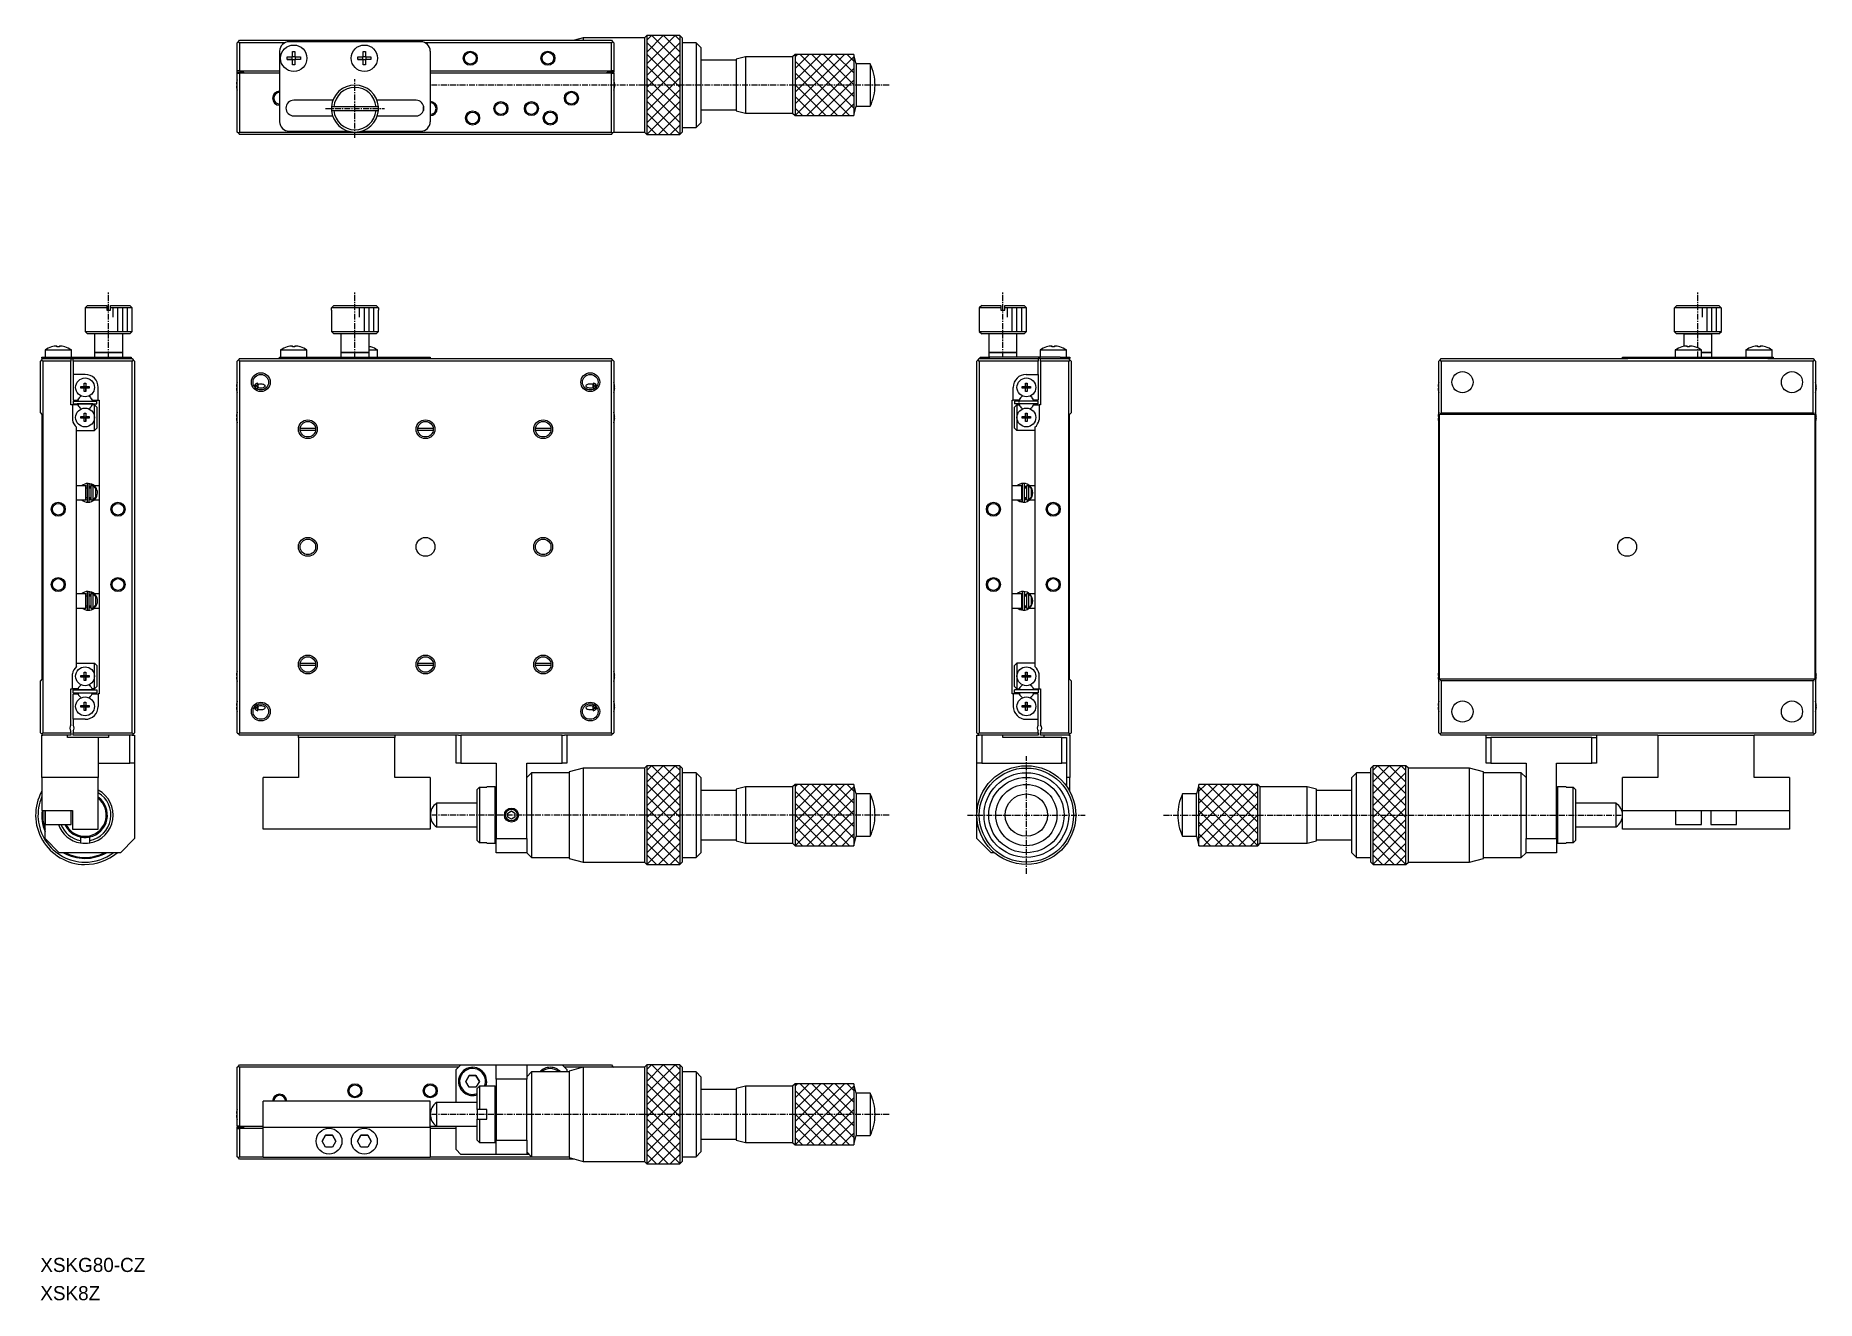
# Model space of a CAD drawing. Extents: x 368 to 746, y 16 to 285.
import ezdxf

# ---------------------------------------------------------------- set-up
doc = ezdxf.new("R2010")
doc.units = 0
doc.linetypes.add('CENTER', pattern=[2, 1.25, -0.25, 0.25, -0.25])
doc.layers.get('0').update_dxf_attribs({"linetype": 'CONTINUOUS'})
doc.layers.add('CENTER', color=1, linetype='CENTER')

msp = doc.modelspace()

# ---------------------------------------------------------------- texts
at = {"color": 7, "linetype": 'CONTINUOUS'}
for s, p in [('XSKG80-CZ', (368.9, 22.2)), ('XSK8Z', (368.9, 16.2))]:
    msp.add_text(s, height=3, dxfattribs=at).set_placement(p)

# ---------------------------------------------------------------- linework, layer by layer
at = {"color": 7, "linetype": 'CONTINUOUS'}
for p, q in [((410.99, 283.7), (411.24, 283.95)), ((411.24, 283.95), (490.24, 283.95)), ((484.24, 284.45), (482.37, 283.95)), ((497.24, 284.45), (484.24, 284.45)), ((484.24, 284.45), (484.24, 283.95)), ((490.24, 283.95), (490.49, 283.7)), ((497.74, 284.95), (497.24, 284.45)), ((497.24, 284.45), (497.24, 264.45)), ((504.74, 284.95), (497.74, 284.95)), ((497.74, 284.95), (497.74, 263.95)), ((505.24, 284.45), (504.74, 284.95)), ((504.74, 284.95), (504.74, 263.95)), ((505.24, 284.45), (505.24, 264.45)), ((410.74, 283.45), (410.99, 283.7)), ((410.74, 277.45), (410.74, 283.45)), ((411.24, 283.45), (410.99, 283.7)), ((411.24, 283.45), (411.24, 277.45)), ((420.87, 283.45), (411.24, 283.45)), ((419.74, 281.65), (419.74, 266.65)), ((421.34, 279.89), (421.34, 280.41)), ((421.34, 280.41), (422.48, 280.41)), ((449.74, 283.65), (421.74, 283.65)), ((422.41, 279.89), (422.41, 280.41)), ((422.48, 280.41), (422.48, 281.55)), ((422.48, 281.55), (423, 281.55)), ((422.48, 280.48), (423, 280.48)), ((423, 281.55), (423, 280.41)), ((423, 280.41), (424.14, 280.41)), ((423.07, 280.41), (423.07, 279.89)), ((424.14, 280.41), (424.14, 279.89)), ((436.34, 279.89), (436.34, 280.41)), ((436.34, 280.41), (437.48, 280.41)), ((437.41, 279.89), (437.41, 280.41)), ((437.48, 280.41), (437.48, 281.55)), ((437.48, 281.55), (438, 281.55)), ((437.48, 280.48), (438, 280.48)), ((438, 281.55), (438, 280.41)), ((438, 280.41), (439.14, 280.41)), ((438.07, 280.41), (438.07, 279.89)), ((439.14, 280.41), (439.14, 279.89)), ((490.24, 283.45), (450.61, 283.45)), ((451.74, 281.65), (451.74, 266.65)), ((490.49, 283.7), (490.24, 283.45)), ((490.24, 277.45), (490.24, 283.45)), ((490.49, 283.7), (490.74, 283.45)), ((490.74, 283.45), (490.74, 277.45)), ((508.24, 283.45), (505.24, 283.45)), ((509.24, 282.45), (508.24, 283.45)), ((508.24, 283.45), (508.24, 265.45)), ((509.24, 282.45), (509.24, 266.45)), ((518.74, 280.45), (516.74, 279.95)), ((528.74, 280.45), (518.74, 280.45)), ((518.74, 280.45), (518.74, 268.45)), ((529.24, 280.95), (528.74, 280.45)), ((528.74, 280.45), (528.74, 268.45)), ((541.74, 280.95), (529.24, 280.95)), ((529.24, 280.95), (529.24, 267.95)), ((542.24, 278.95), (541.74, 280.95)), ((541.74, 280.95), (541.74, 267.95)), ((410.74, 277.15), (410.74, 277.45)), ((411.24, 277.45), (410.74, 277.45)), ((410.74, 276.95), (410.74, 277.15)), ((410.74, 277.15), (412.14, 277.15)), ((410.74, 276.95), (411.24, 276.95)), ((410.74, 264.45), (410.74, 276.95)), ((411.24, 277.45), (419.74, 277.45)), ((419.74, 276.95), (411.24, 276.95)), ((411.24, 276.95), (411.24, 264.45)), ((412.14, 276.95), (412.14, 277.15)), ((421.34, 279.89), (422.41, 279.89)), ((422.48, 279.89), (421.34, 279.89)), ((422.48, 279.89), (422.41, 279.89)), ((422.48, 278.76), (422.48, 279.89)), ((423, 279.82), (422.48, 279.82)), ((423, 278.76), (422.48, 278.76)), ((423.07, 279.89), (423, 279.89)), ((424.14, 279.89), (423, 279.89)), ((423, 279.89), (423, 278.76)), ((424.14, 279.89), (423.07, 279.89)), ((436.34, 279.89), (437.41, 279.89)), ((437.48, 279.89), (436.34, 279.89)), ((437.48, 279.89), (437.41, 279.89)), ((437.48, 278.76), (437.48, 279.89)), ((438, 279.82), (437.48, 279.82)), ((438, 278.76), (437.48, 278.76)), ((438.07, 279.89), (438, 279.89)), ((439.14, 279.89), (438, 279.89)), ((438, 279.89), (438, 278.76)), ((439.14, 279.89), (438.07, 279.89)), ((451.74, 277.45), (490.24, 277.45)), ((490.24, 276.95), (451.74, 276.95)), ((490.74, 277.15), (489.34, 277.15)), ((489.34, 276.95), (489.34, 277.15)), ((490.74, 277.45), (490.24, 277.45)), ((490.24, 276.95), (490.74, 276.95)), ((490.24, 264.45), (490.24, 276.95)), ((490.74, 277.45), (490.74, 277.15)), ((490.74, 276.95), (490.74, 277.15)), ((490.74, 276.95), (490.74, 264.45)), ((516.74, 279.7), (509.24, 279.7)), ((516.74, 279.95), (516.74, 268.95)), ((545.23, 278.95), (542.24, 278.95)), ((542.24, 278.95), (542.24, 269.95)), ((545.23, 278.95), (545.23, 269.95)), ((410.55, 274.63), (410.67, 274.63)), ((410.67, 274.27), (410.55, 274.27)), ((410.67, 275.34), (410.67, 275.34)), ((410.67, 274.63), (410.67, 274.27)), ((410.67, 273.57), (410.67, 273.57)), ((490.81, 275.34), (490.82, 275.34)), ((490.81, 274.27), (490.81, 274.63)), ((490.81, 274.63), (490.93, 274.63)), ((490.93, 274.27), (490.81, 274.27)), ((490.82, 273.57), (490.81, 273.57)), ((431.06, 271.2), (422.74, 271.2)), ((431.26, 269.85), (430.76, 269.85)), ((430.76, 269.05), (440.73, 269.05)), ((430.76, 269.05), (431.26, 269.05)), ((440.22, 269.85), (431.26, 269.85)), ((431.26, 269.05), (440.22, 269.05)), ((440.73, 269.85), (440.22, 269.85)), ((440.22, 269.05), (440.73, 269.05)), ((448.74, 271.2), (440.43, 271.2)), ((509.24, 269.2), (516.74, 269.2)), ((516.74, 268.95), (518.74, 268.45)), ((541.74, 267.95), (542.24, 269.95)), ((542.24, 269.95), (545.23, 269.95)), ((422.74, 267.9), (430.99, 267.9)), ((440.5, 267.9), (448.74, 267.9)), ((505.24, 265.45), (508.24, 265.45)), ((508.24, 265.45), (509.24, 266.45)), ((518.74, 268.45), (528.74, 268.45)), ((528.74, 268.45), (529.24, 267.95)), ((529.24, 267.95), (541.74, 267.95)), ((410.99, 264.2), (410.74, 264.45)), ((411.24, 264.45), (410.99, 264.2)), ((410.99, 264.2), (411.24, 263.95)), ((411.24, 264.45), (435.74, 264.45)), ((490.24, 263.95), (411.24, 263.95)), ((421.74, 264.65), (434.34, 264.65)), ((435.74, 264.45), (490.24, 264.45)), ((437.14, 264.65), (449.74, 264.65)), ((490.49, 264.2), (490.24, 264.45)), ((490.24, 263.95), (490.49, 264.2)), ((490.74, 264.45), (490.49, 264.2)), ((490.74, 264.45), (497.24, 264.45)), ((497.24, 264.45), (497.74, 263.95)), ((497.74, 263.95), (504.74, 263.95)), ((504.74, 263.95), (505.24, 264.45)), ((378.9, 227.6), (378.4, 227.1)), ((378.4, 227.1), (378.4, 222.1)), ((383, 227.1), (378.4, 227.1)), ((378.9, 227.6), (383, 227.6)), ((383, 227.6), (383, 227.1)), ((383, 227.1), (383, 226.6)), ((383.8, 227.1), (383.8, 227.6)), ((383.8, 227.6), (387.9, 227.6)), ((383.8, 226.6), (383.8, 227.1)), ((388.4, 227.1), (383.8, 227.1)), ((388.4, 227.1), (387.9, 227.6)), ((388.4, 222.1), (388.4, 227.1)), ((430.76, 227.1), (431.26, 227.6)), ((430.76, 226.6), (430.76, 227.1)), ((440.73, 227.1), (430.76, 227.1)), ((431.26, 227.6), (440.22, 227.6)), ((431.26, 227.6), (440.22, 227.6)), ((440.22, 227.6), (440.73, 227.1)), ((440.73, 227.1), (440.73, 226.6)), ((568.9, 227.6), (568.4, 227.1)), ((568.4, 227.1), (568.4, 222.1)), ((573, 227.1), (568.4, 227.1)), ((568.9, 227.6), (573, 227.6)), ((573, 227.6), (573, 227.1)), ((573, 227.1), (573, 226.6)), ((573.8, 227.1), (573.8, 227.6)), ((573.8, 227.6), (577.9, 227.6)), ((573.8, 226.6), (573.8, 227.1)), ((578.4, 227.1), (573.8, 227.1)), ((578.4, 227.1), (577.9, 227.6)), ((578.4, 222.1), (578.4, 227.1)), ((716.07, 227.1), (716.57, 227.6)), ((726.04, 227.1), (716.07, 227.1)), ((716.07, 226.6), (716.07, 227.1)), ((716.57, 227.6), (725.53, 227.6)), ((725.53, 227.6), (726.04, 227.1)), ((726.04, 227.1), (726.04, 226.6)), ((383, 226.6), (383.8, 226.6)), ((430.74, 226.6), (430.74, 222.1)), ((430.74, 226.6), (430.76, 226.6)), ((430.74, 226.6), (430.76, 226.6)), ((440.73, 226.6), (440.74, 226.6)), ((440.73, 226.6), (440.74, 226.6)), ((440.74, 222.1), (440.74, 226.6)), ((573, 226.6), (573.8, 226.6)), ((716.05, 226.6), (716.05, 222.1)), ((716.05, 226.6), (716.07, 226.6)), ((726.04, 226.6), (726.05, 226.6)), ((726.05, 222.1), (726.05, 226.6)), ((378.4, 222.1), (378.9, 221.6)), ((378.4, 222.1), (388.4, 222.1)), ((387.9, 221.6), (378.9, 221.6)), ((380.4, 221.6), (380.4, 217.6)), ((386.4, 217.6), (386.4, 221.6)), ((387.9, 221.6), (388.4, 222.1)), ((430.74, 222.1), (431.24, 221.6)), ((430.74, 222.1), (440.74, 222.1)), ((440.24, 221.6), (431.24, 221.6)), ((432.74, 221.6), (432.74, 217.6)), ((438.74, 217.6), (438.74, 221.6)), ((440.24, 221.6), (440.74, 222.1)), ((568.4, 222.1), (568.9, 221.6)), ((568.4, 222.1), (573.4, 222.1)), ((573.4, 221.6), (568.9, 221.6)), ((570.4, 221.6), (570.4, 217.6)), ((573.4, 222.1), (578.4, 222.1)), ((577.9, 221.6), (573.4, 221.6)), ((576.4, 217.6), (576.4, 221.6)), ((577.9, 221.6), (578.4, 222.1)), ((716.05, 222.1), (716.55, 221.6)), ((716.05, 222.1), (726.05, 222.1)), ((718.05, 221.6), (716.55, 221.6)), ((725.55, 221.6), (716.55, 221.6)), ((718.05, 221.6), (718.05, 218.9)), ((718.05, 221.6), (724.05, 221.6)), ((724.05, 221.6), (718.05, 221.6)), ((724.05, 217.6), (724.05, 221.6)), ((725.55, 221.6), (724.05, 221.6)), ((725.55, 221.6), (726.05, 222.1)), ((369.15, 216.05), (368.9, 215.8)), ((368.9, 204.8), (368.9, 215.8)), ((369.4, 216.3), (369.15, 216.05)), ((369.4, 215.8), (369.15, 216.05)), ((369.2, 216.6), (371.2, 216.6)), ((369.2, 216.3), (369.2, 216.6)), ((369.4, 216.3), (369.2, 216.3)), ((369.4, 216.3), (375.4, 216.3)), ((369.4, 215.8), (369.4, 136.8)), ((375.4, 215.8), (369.4, 215.8)), ((369.9, 218.15), (369.9, 216.6)), ((369.9, 218.15), (375.5, 218.15)), ((371.2, 216.6), (371.45, 216.6)), ((371.3, 218.8), (371.3, 218.8)), ((371.45, 216.6), (373.95, 216.6)), ((372.44, 218.8), (372.44, 218.99)), ((372.96, 218.8), (372.44, 218.8)), ((372.96, 218.99), (372.96, 218.8)), ((373.95, 216.6), (386.2, 216.6)), ((374.1, 218.8), (374.1, 218.8)), ((375.4, 216.3), (375.4, 215.8)), ((375.4, 216.3), (375.9, 216.3)), ((375.4, 206.5), (375.4, 215.8)), ((375.5, 216.6), (375.5, 218.15)), ((375.9, 215.8), (375.9, 216.3)), ((375.9, 216.3), (388.4, 216.3)), ((388.4, 215.8), (375.9, 215.8)), ((375.9, 215.8), (375.9, 212.95)), ((380.4, 217.6), (380.4, 216.6)), ((386.4, 217.6), (380.4, 217.6)), ((380.4, 217.6), (386.4, 217.6)), ((386.2, 216.6), (388.2, 216.6)), ((386.4, 216.6), (386.4, 217.6)), ((388.2, 216.6), (388.2, 216.3)), ((388.4, 216.3), (388.65, 216.05)), ((388.65, 216.05), (388.4, 215.8)), ((388.4, 136.8), (388.4, 215.8)), ((388.65, 216.05), (388.9, 215.8)), ((388.9, 215.8), (388.9, 136.8)), ((410.99, 216.05), (410.74, 215.8)), ((410.74, 136.8), (410.74, 215.8)), ((411.24, 216.3), (410.99, 216.05)), ((410.99, 216.05), (411.24, 215.8)), ((411.24, 216.3), (490.24, 216.3)), ((490.24, 215.8), (411.24, 215.8)), ((411.24, 215.8), (411.24, 136.8)), ((419.74, 216.6), (421.74, 216.6)), ((419.74, 216.3), (419.74, 216.6)), ((419.94, 218.15), (419.94, 216.6)), ((419.94, 218.15), (422.74, 218.15)), ((421.34, 218.8), (421.34, 218.8)), ((421.34, 218.8), (421.34, 218.8)), ((421.74, 216.6), (423.99, 216.6)), ((422.48, 218.8), (422.48, 218.99)), ((423, 218.8), (422.48, 218.8)), ((422.74, 218.15), (425.54, 218.15)), ((423, 218.99), (423, 218.8)), ((423.99, 216.6), (436.49, 216.6)), ((424.14, 218.8), (424.14, 218.8)), ((424.14, 218.8), (424.14, 218.8)), ((425.54, 216.6), (425.54, 218.15)), ((432.74, 217.6), (432.74, 216.6)), ((435.74, 217.6), (432.74, 217.6)), ((432.74, 217.6), (435.7, 217.6)), ((435.7, 217.6), (438.74, 217.6)), ((438.74, 217.6), (435.74, 217.6)), ((436.49, 216.6), (438.99, 216.6)), ((438.74, 218.15), (440.54, 218.15)), ((438.74, 216.6), (438.74, 217.6)), ((438.99, 216.6), (449.74, 216.6)), ((439.14, 218.8), (439.14, 218.8)), ((439.14, 218.8), (439.14, 218.8)), ((440.54, 216.6), (440.54, 218.15)), ((449.74, 216.6), (451.74, 216.6)), ((451.74, 216.6), (451.74, 216.3)), ((490.49, 216.05), (490.24, 216.3)), ((490.24, 215.8), (490.49, 216.05)), ((490.24, 136.8), (490.24, 215.8)), ((490.74, 215.8), (490.49, 216.05)), ((490.74, 215.8), (490.74, 136.8)), ((567.9, 215.8), (568.15, 216.05)), ((567.9, 136.8), (567.9, 215.8)), ((568.15, 216.05), (568.4, 216.3)), ((568.4, 215.8), (568.15, 216.05)), ((568.4, 216.3), (580.9, 216.3)), ((580.9, 215.8), (568.4, 215.8)), ((568.4, 215.8), (568.4, 136.8)), ((568.6, 216.6), (570.6, 216.6)), ((568.6, 216.3), (568.6, 216.6)), ((570.4, 217.6), (570.4, 216.6)), ((573.4, 217.6), (570.4, 217.6)), ((570.4, 217.6), (573.4, 217.6)), ((582.85, 216.6), (570.6, 216.6)), ((576.4, 217.6), (573.4, 217.6)), ((573.4, 217.6), (576.4, 217.6)), ((576.4, 216.6), (576.4, 217.6)), ((580.9, 216.3), (580.9, 215.8)), ((581.4, 216.3), (580.9, 216.3)), ((580.9, 212.95), (580.9, 215.8)), ((581.3, 218.15), (581.3, 216.6)), ((581.3, 218.15), (586.9, 218.15)), ((581.4, 216.3), (587.4, 216.3)), ((581.4, 215.8), (581.4, 216.3)), ((587.4, 215.8), (581.4, 215.8)), ((581.4, 215.8), (581.4, 206.5)), ((582.7, 218.8), (582.7, 218.8)), ((585.35, 216.6), (582.85, 216.6)), ((583.84, 218.8), (583.84, 218.99)), ((584.36, 218.8), (583.84, 218.8)), ((584.36, 218.99), (584.36, 218.8)), ((585.6, 216.6), (585.35, 216.6)), ((585.5, 218.8), (585.5, 218.8)), ((585.6, 216.6), (587.6, 216.6)), ((586.9, 216.6), (586.9, 218.15)), ((587.65, 216.05), (587.4, 216.3)), ((587.6, 216.3), (587.4, 216.3)), ((587.65, 216.05), (587.4, 215.8)), ((587.4, 136.8), (587.4, 215.8)), ((587.6, 216.6), (587.6, 216.3)), ((587.9, 215.8), (587.65, 216.05)), ((587.9, 215.8), (587.9, 204.8)), ((666.3, 216.05), (666.05, 215.8)), ((666.05, 136.8), (666.05, 215.8)), ((666.3, 216.05), (666.55, 216.3)), ((666.55, 215.8), (666.3, 216.05)), ((666.55, 216.3), (706.18, 216.3)), ((745.55, 215.8), (666.55, 215.8)), ((666.55, 215.8), (666.55, 204.8)), ((705.05, 216.6), (707.05, 216.6)), ((705.05, 216.3), (705.05, 216.6)), ((707.05, 216.3), (706.18, 216.3)), ((707.05, 216.6), (717.8, 216.6)), ((735.05, 216.3), (707.05, 216.3)), ((716.25, 218.15), (716.25, 216.6)), ((716.25, 218.15), (721.85, 218.15)), ((717.65, 218.8), (717.65, 218.8)), ((717.8, 216.6), (720.3, 216.6)), ((718.79, 218.8), (718.79, 218.99)), ((719.31, 218.8), (718.79, 218.8)), ((719.31, 218.99), (719.31, 218.8)), ((720.3, 216.6), (732.8, 216.6)), ((720.45, 218.8), (720.45, 218.8)), ((721.85, 216.6), (721.85, 218.15)), ((724.05, 217.6), (721.85, 217.6)), ((721.85, 217.6), (724.05, 217.6)), ((724.05, 216.6), (724.05, 217.6)), ((731.25, 218.15), (731.25, 216.6)), ((731.25, 218.15), (736.85, 218.15)), ((732.65, 218.8), (732.65, 218.8)), ((732.8, 216.6), (735.05, 216.6)), ((733.79, 218.8), (733.79, 218.99)), ((734.31, 218.8), (733.79, 218.8)), ((734.31, 218.99), (734.31, 218.8)), ((735.05, 216.6), (737.05, 216.6)), ((735.92, 216.3), (735.05, 216.3)), ((735.45, 218.8), (735.45, 218.8)), ((735.92, 216.3), (745.55, 216.3)), ((736.85, 216.6), (736.85, 218.15)), ((737.05, 216.6), (737.05, 216.3)), ((745.55, 216.3), (745.8, 216.05)), ((745.8, 216.05), (745.55, 215.8)), ((745.55, 204.8), (745.55, 215.8)), ((746.05, 215.8), (745.8, 216.05)), ((746.05, 215.8), (746.05, 136.8)), ((375.9, 212.95), (375.9, 207.5)), ((378.45, 212.95), (375.9, 212.95)), ((578.35, 212.95), (580.9, 212.95)), ((580.9, 212.95), (580.9, 207.5)), ((377.51, 210.02), (377.51, 210.38)), ((377.51, 210.38), (378.22, 210.38)), ((378.22, 210.02), (377.51, 210.02)), ((378.22, 210.38), (378.22, 211.09)), ((378.22, 211.09), (378.58, 211.09)), ((378.23, 210.37), (378.22, 210.38)), ((378.23, 210.03), (378.22, 210.02)), ((378.22, 209.32), (378.22, 210.02)), ((378.58, 209.32), (378.22, 209.32)), ((378.23, 210.37), (378.57, 210.37)), ((378.23, 210.03), (378.23, 210.37)), ((378.57, 210.03), (378.23, 210.03)), ((378.57, 210.37), (378.58, 210.38)), ((378.57, 210.37), (378.57, 210.03)), ((378.57, 210.03), (378.58, 210.02)), ((378.58, 211.09), (378.58, 210.38)), ((378.58, 211.09), (378.58, 210.38)), ((378.58, 210.38), (379.28, 210.38)), ((378.58, 209.32), (378.58, 210.02)), ((379.28, 210.02), (378.58, 210.02)), ((378.58, 210.02), (378.58, 209.32)), ((379.28, 210.38), (379.28, 210.02)), ((381.2, 207.5), (381.2, 210.2)), ((410.55, 210.38), (410.67, 210.38)), ((410.67, 210.02), (410.55, 210.02)), ((410.67, 211.09), (410.67, 211.09)), ((410.67, 211.09), (410.67, 211.09)), ((410.67, 210.38), (410.67, 210.02)), ((410.67, 209.32), (410.67, 209.32)), ((410.67, 209.32), (410.67, 209.32)), ((414.64, 210.07), (414.64, 210.89)), ((415.14, 210.15), (414.84, 210.48)), ((415.14, 210.7), (415.05, 210.79)), ((415.14, 210.84), (415.14, 211.12)), ((415.14, 210.7), (415.14, 210.15)), ((415.14, 209.87), (415.14, 210.15)), ((486.34, 211.12), (486.34, 210.84)), ((486.34, 210.84), (486.58, 210.66)), ((486.43, 210.79), (486.34, 210.7)), ((486.34, 210.16), (486.34, 210.7)), ((486.64, 210.49), (486.34, 210.15)), ((486.34, 210.15), (486.34, 209.87)), ((486.58, 210.66), (486.64, 210.49)), ((486.84, 210.89), (486.84, 210.07)), ((490.81, 211.09), (490.82, 211.09)), ((490.81, 211.09), (490.82, 211.09)), ((490.81, 210.38), (490.93, 210.38)), ((490.81, 210.02), (490.81, 210.38)), ((490.93, 210.02), (490.81, 210.02)), ((490.82, 209.32), (490.81, 209.32)), ((490.82, 209.32), (490.81, 209.32)), ((575.6, 207.5), (575.6, 210.2)), ((577.51, 210.38), (578.22, 210.38)), ((577.51, 210.02), (577.51, 210.38)), ((578.22, 210.02), (577.51, 210.02)), ((578.22, 211.09), (578.22, 210.38)), ((578.22, 210.38), (578.22, 211.09)), ((578.22, 211.09), (578.58, 211.09)), ((578.23, 210.37), (578.22, 210.38)), ((578.23, 210.03), (578.22, 210.02)), ((578.22, 209.32), (578.22, 210.02)), ((578.22, 209.32), (578.22, 210.02)), ((578.58, 209.32), (578.22, 209.32)), ((578.23, 210.03), (578.23, 210.37)), ((578.23, 210.37), (578.57, 210.37)), ((578.57, 210.03), (578.23, 210.03)), ((578.57, 210.37), (578.58, 210.38)), ((578.57, 210.37), (578.57, 210.03)), ((578.57, 210.03), (578.58, 210.02)), ((578.58, 211.09), (578.58, 210.38)), ((578.58, 210.38), (579.28, 210.38)), ((579.28, 210.02), (578.58, 210.02)), ((578.58, 210.02), (578.58, 209.32)), ((579.28, 210.38), (579.28, 210.02)), ((665.86, 210.38), (665.98, 210.38)), ((665.98, 210.02), (665.86, 210.02)), ((665.98, 211.09), (665.98, 211.09)), ((665.98, 210.38), (665.98, 210.02)), ((665.98, 209.32), (665.98, 209.32)), ((746.12, 211.09), (746.13, 211.09)), ((746.12, 210.02), (746.12, 210.38)), ((746.12, 210.38), (746.24, 210.38)), ((746.24, 210.02), (746.12, 210.02)), ((746.13, 209.32), (746.12, 209.32)), ((368.9, 204.8), (369.25, 204.45)), ((369.25, 204.45), (369.25, 148.15)), ((375.7, 206.5), (375.4, 206.5)), ((376.85, 206.5), (375.7, 206.5)), ((375.7, 206.5), (375.7, 203.28)), ((375.9, 207.5), (376.85, 207.5)), ((375.9, 207.3), (375.9, 206.7)), ((375.9, 207.3), (380.9, 207.3)), ((375.9, 206.7), (376.84, 206.7)), ((375.9, 206.7), (380.9, 206.7)), ((376.84, 206.7), (376.75, 206.7)), ((376.84, 206.7), (376.75, 206.7)), ((376.84, 206.7), (376.75, 206.7)), ((376.84, 206.7), (376.75, 206.7)), ((376.84, 206.7), (376.75, 206.7)), ((376.84, 206.7), (376.75, 206.7)), ((376.84, 206.7), (376.75, 206.7)), ((376.84, 206.7), (376.75, 206.7)), ((376.84, 206.7), (376.75, 206.7)), ((376.84, 206.7), (376.75, 206.7)), ((376.84, 206.7), (376.75, 206.7)), ((376.84, 206.7), (376.75, 206.7)), ((376.84, 206.7), (376.75, 206.7)), ((376.84, 206.7), (376.75, 206.7)), ((376.84, 206.7), (376.75, 206.7)), ((376.84, 206.7), (376.75, 206.7)), ((376.84, 206.7), (376.75, 206.7)), ((376.84, 206.7), (376.75, 206.7)), ((376.84, 206.7), (376.75, 206.7)), ((376.84, 206.7), (376.75, 206.7)), ((376.84, 206.7), (376.75, 206.7)), ((376.84, 206.7), (376.75, 206.7)), ((376.84, 206.7), (376.75, 206.7)), ((376.84, 206.7), (376.75, 206.7)), ((376.84, 206.7), (376.75, 206.7)), ((376.84, 206.7), (376.75, 206.7)), ((376.84, 206.7), (376.75, 206.7)), ((376.84, 206.7), (376.75, 206.7)), ((376.84, 206.7), (376.75, 206.7)), ((376.84, 206.7), (376.75, 206.7)), ((380.05, 206.7), (376.75, 206.7)), ((376.84, 206.7), (376.75, 206.7)), ((376.85, 207.5), (377.02, 207.8)), ((377.02, 206.21), (376.85, 206.5)), ((378.22, 203.98), (378.22, 204.69)), ((378.22, 204.69), (378.58, 204.69)), ((378.58, 204.69), (378.58, 203.98)), ((378.58, 204.69), (378.58, 203.98)), ((379.77, 207.8), (379.94, 207.5)), ((379.94, 206.5), (379.77, 206.21)), ((379.94, 207.5), (381.2, 207.5)), ((380.4, 206.5), (379.94, 206.5)), ((380.05, 206.7), (379.96, 206.7)), ((380.05, 206.7), (379.96, 206.7)), ((380.05, 206.7), (379.96, 206.7)), ((380.05, 206.7), (379.96, 206.7)), ((380.05, 206.7), (379.96, 206.7)), ((380.05, 206.7), (379.96, 206.7)), ((380.05, 206.7), (379.96, 206.7)), ((380.05, 206.7), (379.96, 206.7)), ((380.05, 206.7), (379.96, 206.7)), ((380.05, 206.7), (379.96, 206.7)), ((379.96, 206.7), (380.9, 206.7)), ((380.05, 206.7), (379.96, 206.7)), ((380.05, 206.7), (379.96, 206.7)), ((380.05, 206.7), (379.96, 206.7)), ((380.05, 206.7), (379.96, 206.7)), ((380.05, 206.7), (379.96, 206.7)), ((380.05, 206.7), (379.96, 206.7)), ((380.05, 206.7), (379.96, 206.7)), ((380.05, 206.7), (379.96, 206.7)), ((380.05, 206.7), (379.96, 206.7)), ((380.05, 206.7), (379.96, 206.7)), ((380.05, 206.7), (379.96, 206.7)), ((380.4, 206.5), (380.9, 206)), ((380.4, 203.8), (380.4, 206.5)), ((380.9, 206.7), (380.9, 207.3)), ((380.9, 206), (380.9, 201.5)), ((381.2, 207.5), (381.4, 207.5)), ((381.4, 207.5), (381.4, 145.1)), ((410.67, 204.69), (410.67, 204.69)), ((410.67, 204.69), (410.67, 204.69)), ((490.81, 204.69), (490.82, 204.69)), ((490.81, 204.69), (490.82, 204.69)), ((575.4, 145.1), (575.4, 207.5)), ((575.4, 207.5), (575.6, 207.5)), ((576.85, 207.5), (575.6, 207.5)), ((576.84, 207.3), (575.9, 207.3)), ((575.9, 207.3), (575.9, 206.7)), ((580.9, 207.3), (575.9, 207.3)), ((580.9, 206.7), (575.9, 206.7)), ((575.9, 206), (576.4, 206.5)), ((575.9, 201.5), (575.9, 206)), ((576.4, 206.5), (576.85, 206.5)), ((576.4, 206.5), (576.4, 203.8)), ((576.84, 207.3), (576.75, 207.3)), ((576.84, 207.3), (576.75, 207.3)), ((576.84, 207.3), (576.75, 207.3)), ((576.84, 207.3), (576.75, 207.3)), ((576.84, 207.3), (576.75, 207.3)), ((576.84, 207.3), (576.75, 207.3)), ((576.84, 207.3), (576.75, 207.3)), ((576.84, 207.3), (576.75, 207.3)), ((576.84, 207.3), (576.75, 207.3)), ((576.84, 207.3), (576.75, 207.3)), ((576.84, 207.3), (576.75, 207.3)), ((576.84, 207.3), (576.75, 207.3)), ((576.84, 207.3), (576.75, 207.3)), ((580.05, 207.3), (576.75, 207.3)), ((576.84, 207.3), (576.75, 207.3)), ((576.84, 207.3), (576.75, 207.3)), ((576.84, 207.3), (576.75, 207.3)), ((576.84, 207.3), (576.75, 207.3)), ((576.84, 207.3), (576.75, 207.3)), ((576.84, 207.3), (576.75, 207.3)), ((576.84, 207.3), (576.75, 207.3)), ((576.84, 207.3), (576.75, 207.3)), ((576.84, 207.3), (576.75, 207.3)), ((576.84, 207.3), (576.75, 207.3)), ((576.84, 207.3), (576.75, 207.3)), ((576.84, 207.3), (576.75, 207.3)), ((576.84, 207.3), (576.75, 207.3)), ((577.02, 207.8), (576.85, 207.5)), ((576.85, 206.5), (577.02, 206.21)), ((578.22, 204.69), (578.22, 203.98)), ((578.22, 203.98), (578.22, 204.69)), ((578.22, 204.69), (578.58, 204.69)), ((578.58, 204.69), (578.58, 203.98)), ((579.94, 207.5), (579.77, 207.8)), ((579.77, 206.21), (579.94, 206.5)), ((580.9, 207.5), (579.94, 207.5)), ((579.94, 206.5), (581.1, 206.5)), ((580.05, 207.3), (579.96, 207.3)), ((580.05, 207.3), (579.96, 207.3)), ((580.05, 207.3), (579.96, 207.3)), ((580.05, 207.3), (579.96, 207.3)), ((580.05, 207.3), (579.96, 207.3)), ((580.05, 207.3), (579.96, 207.3)), ((580.05, 207.3), (579.96, 207.3)), ((580.05, 207.3), (579.96, 207.3)), ((580.05, 207.3), (579.96, 207.3)), ((580.05, 207.3), (579.96, 207.3)), ((580.05, 207.3), (579.96, 207.3)), ((580.05, 207.3), (579.96, 207.3)), ((580.05, 207.3), (579.96, 207.3)), ((580.05, 207.3), (579.96, 207.3)), ((580.05, 207.3), (579.96, 207.3)), ((580.9, 207.3), (579.96, 207.3)), ((580.05, 207.3), (579.96, 207.3)), ((580.05, 207.3), (579.96, 207.3)), ((580.05, 207.3), (579.96, 207.3)), ((580.05, 207.3), (579.96, 207.3)), ((580.05, 207.3), (579.96, 207.3)), ((580.05, 207.3), (579.96, 207.3)), ((580.05, 207.3), (579.96, 207.3)), ((580.05, 207.3), (579.96, 207.3)), ((580.05, 207.3), (579.96, 207.3)), ((580.05, 207.3), (579.96, 207.3)), ((580.05, 207.3), (579.96, 207.3)), ((580.05, 207.3), (579.96, 207.3)), ((580.05, 207.3), (579.96, 207.3)), ((580.05, 207.3), (579.96, 207.3)), ((580.05, 207.3), (579.96, 207.3)), ((580.05, 207.3), (579.96, 207.3)), ((580.9, 206.7), (580.9, 207.3)), ((581.1, 206.5), (581.1, 203.28)), ((581.4, 206.5), (581.1, 206.5)), ((587.55, 204.45), (587.9, 204.8)), ((587.55, 148.15), (587.55, 204.45)), ((665.98, 204.69), (665.98, 204.69)), ((666.2, 204.45), (666.55, 204.8)), ((666.2, 148.15), (666.2, 204.45)), ((745.9, 204.45), (666.2, 204.45)), ((666.55, 204.8), (745.55, 204.8)), ((745.55, 204.8), (745.9, 204.45)), ((745.9, 204.45), (745.9, 148.15)), ((746.12, 204.69), (746.13, 204.69)), ((376.6, 150.88), (376.6, 201.73)), ((376.6, 201), (380.4, 201)), ((377.51, 203.62), (377.51, 203.98)), ((377.51, 203.98), (378.22, 203.98)), ((378.22, 203.62), (377.51, 203.62)), ((378.23, 203.97), (378.22, 203.98)), ((378.23, 203.63), (378.22, 203.62)), ((378.22, 202.92), (378.22, 203.62)), ((378.58, 202.92), (378.22, 202.92)), ((378.23, 203.97), (378.57, 203.97)), ((378.23, 203.63), (378.23, 203.97)), ((378.57, 203.63), (378.23, 203.63)), ((378.57, 203.97), (378.58, 203.98)), ((378.57, 203.97), (378.57, 203.63)), ((378.57, 203.63), (378.58, 203.62)), ((378.58, 203.98), (379.28, 203.98)), ((378.58, 202.92), (378.58, 203.62)), ((379.28, 203.62), (378.58, 203.62)), ((378.58, 203.62), (378.58, 202.92)), ((379.28, 203.98), (379.28, 203.62)), ((380.4, 201), (380.4, 203.8)), ((380.9, 201.5), (380.4, 201)), ((410.55, 203.98), (410.67, 203.98)), ((410.67, 203.62), (410.55, 203.62)), ((410.67, 203.98), (410.67, 203.62)), ((410.67, 202.92), (410.67, 202.92)), ((410.67, 202.92), (410.67, 202.92)), ((424.1, 201.5), (427.38, 201.5)), ((427.36, 201), (424.12, 201)), ((449.1, 201.5), (452.38, 201.5)), ((452.36, 201), (449.12, 201)), ((474.1, 201.5), (477.38, 201.5)), ((477.36, 201), (474.12, 201)), ((490.81, 203.98), (490.93, 203.98)), ((490.81, 203.62), (490.81, 203.98)), ((490.93, 203.62), (490.81, 203.62)), ((490.82, 202.92), (490.81, 202.92)), ((490.82, 202.92), (490.81, 202.92)), ((576.4, 201), (575.9, 201.5)), ((576.4, 203.8), (576.4, 201)), ((580.2, 201), (576.4, 201)), ((577.51, 203.98), (578.22, 203.98)), ((577.51, 203.62), (577.51, 203.98)), ((578.22, 203.62), (577.51, 203.62)), ((578.23, 203.97), (578.22, 203.98)), ((578.23, 203.63), (578.22, 203.62)), ((578.22, 202.92), (578.22, 203.62)), ((578.22, 202.92), (578.22, 203.62)), ((578.58, 202.92), (578.22, 202.92)), ((578.23, 203.63), (578.23, 203.97)), ((578.23, 203.97), (578.57, 203.97)), ((578.57, 203.63), (578.23, 203.63)), ((578.57, 203.97), (578.58, 203.98)), ((578.57, 203.97), (578.57, 203.63)), ((578.57, 203.63), (578.58, 203.62)), ((578.58, 203.98), (579.28, 203.98)), ((579.28, 203.62), (578.58, 203.62)), ((578.58, 203.62), (578.58, 202.92)), ((579.28, 203.98), (579.28, 203.62)), ((580.2, 201.73), (580.2, 150.88)), ((665.86, 203.98), (665.98, 203.98)), ((665.98, 203.62), (665.86, 203.62)), ((665.98, 203.98), (665.98, 203.62)), ((665.98, 202.92), (665.98, 202.92)), ((746.12, 203.62), (746.12, 203.98)), ((746.12, 203.98), (746.24, 203.98)), ((746.24, 203.62), (746.12, 203.62)), ((746.13, 202.92), (746.12, 202.92)), ((378.6, 189.3), (376.6, 189.3)), ((378.6, 189.27), (378.82, 189.32)), ((378.6, 186.3), (378.6, 189.3)), ((378.82, 189.56), (378.82, 186.01)), ((379.76, 189.65), (379.07, 189.78)), ((379.81, 189.63), (379.26, 189.63)), ((379.27, 186.01), (379.27, 189.56)), ((379.4, 189.2), (379.4, 188.8)), ((380.1, 189.3), (379.6, 189.3)), ((379.6, 189.3), (379.6, 186.3)), ((379.75, 189.37), (379.72, 189.3)), ((379.82, 189.63), (379.75, 189.37)), ((379.82, 189.63), (379.8, 189.63)), ((379.82, 189.63), (379.81, 189.63)), ((379.86, 189.61), (379.82, 189.63)), ((379.82, 189.62), (379.82, 189.63)), ((380.1, 189.25), (380.1, 189.3)), ((380.1, 186.36), (380.1, 189.25)), ((380.1, 189.25), (380.6, 188.72)), ((381.4, 189.3), (380.34, 189.3)), ((577.4, 189.3), (575.4, 189.3)), ((576.98, 189.63), (576.95, 189.62)), ((577.03, 189.65), (576.98, 189.63)), ((576.98, 189.63), (576.98, 189.63)), ((576.98, 189.63), (576.98, 189.63)), ((576.98, 189.63), (576.98, 189.63)), ((577.03, 189.65), (577.03, 189.65)), ((577.03, 189.65), (577.03, 189.65)), ((577.03, 189.65), (577.03, 189.65)), ((577.03, 189.65), (577.03, 189.65)), ((577.03, 189.65), (577.03, 189.65)), ((577.04, 189.65), (577.03, 189.65)), ((577.04, 189.65), (577.04, 189.65)), ((577.04, 189.65), (577.04, 189.65)), ((577.4, 189.29), (577.53, 189.32)), ((577.4, 186.3), (577.4, 189.3)), ((577.4, 189.19), (577.53, 188.96)), ((577.53, 189.56), (577.53, 186.01)), ((577.98, 186.01), (577.98, 189.56)), ((578.2, 189.27), (578.2, 188.8)), ((578.9, 189.3), (578.4, 189.3)), ((578.4, 189.3), (578.4, 186.3)), ((578.9, 189.25), (578.9, 189.3)), ((578.9, 189.25), (579.4, 188.72)), ((578.9, 186.36), (578.9, 189.25)), ((580.2, 189.3), (579.05, 189.3)), ((376.6, 186.3), (378.6, 186.3)), ((378.6, 186.3), (378.58, 186.3)), ((378.82, 188.8), (378.6, 188.8)), ((378.6, 186.8), (378.82, 186.8)), ((378.82, 186.25), (378.6, 186.3)), ((379.6, 188.8), (379.27, 188.8)), ((379.27, 186.8), (379.6, 186.8)), ((379.6, 186.34), (379.27, 186.25)), ((379.4, 186.8), (379.4, 186.37)), ((379.6, 186.3), (380.1, 186.3)), ((379.76, 185.92), (379.81, 185.94)), ((379.81, 185.94), (379.84, 185.95)), ((380.6, 186.89), (380.1, 186.36)), ((380.1, 186.3), (380.1, 186.36)), ((380.39, 186.3), (381.4, 186.3)), ((380.6, 188.72), (380.6, 186.89)), ((575.4, 186.3), (577.4, 186.3)), ((576.41, 186.3), (576.98, 185.94)), ((576.94, 185.96), (577.72, 185.79)), ((576.97, 185.94), (577.1, 186.3)), ((576.98, 185.94), (577.54, 185.94)), ((577.53, 188.8), (577.4, 188.8)), ((577.4, 186.8), (577.53, 186.8)), ((577.53, 186.61), (577.4, 186.37)), ((578.4, 188.8), (577.98, 188.8)), ((577.98, 186.8), (578.4, 186.8)), ((578.4, 186.37), (577.98, 186.25)), ((578.2, 186.8), (578.2, 186.3)), ((578.2, 186.3), (578.21, 186.3)), ((578.21, 186.3), (578.21, 186.3)), ((578.21, 186.3), (578.21, 186.3)), ((578.4, 186.3), (578.9, 186.3)), ((579.4, 186.89), (578.9, 186.36)), ((578.9, 186.3), (578.9, 186.36)), ((579.09, 186.3), (580.2, 186.3)), ((579.4, 188.72), (579.4, 186.89)), ((378.83, 166.6), (378.83, 163.05)), ((379.77, 166.69), (379.08, 166.82)), ((379.82, 166.67), (379.27, 166.67)), ((379.28, 163.05), (379.28, 166.6)), ((379.83, 166.66), (379.76, 166.41)), ((379.82, 166.67), (379.82, 166.67)), ((379.83, 166.66), (379.82, 166.67)), ((379.87, 166.65), (379.83, 166.67)), ((576.97, 166.67), (576.94, 166.65)), ((577.02, 166.69), (576.97, 166.67)), ((576.97, 166.67), (576.97, 166.67)), ((576.97, 166.67), (576.97, 166.67)), ((576.97, 166.67), (576.97, 166.67)), ((577.02, 166.69), (577.02, 166.69)), ((577.02, 166.69), (577.02, 166.69)), ((577.02, 166.69), (577.02, 166.69)), ((577.02, 166.69), (577.02, 166.69)), ((577.03, 166.69), (577.02, 166.69)), ((577.03, 166.69), (577.03, 166.69)), ((577.03, 166.69), (577.03, 166.69)), ((577.03, 166.69), (577.03, 166.69)), ((577.52, 166.6), (577.52, 163.05)), ((577.97, 163.05), (577.97, 166.6)), ((378.6, 166.3), (376.6, 166.3)), ((376.6, 163.3), (378.6, 163.3)), ((378.6, 166.3), (378.83, 166.36)), ((378.6, 163.3), (378.6, 166.3)), ((378.83, 165.8), (378.6, 165.8)), ((378.6, 163.8), (378.83, 163.8)), ((378.83, 163.29), (378.6, 163.34)), ((379.6, 165.8), (379.28, 165.8)), ((379.28, 163.8), (379.6, 163.8)), ((379.6, 163.37), (379.28, 163.29)), ((379.4, 166.23), (379.4, 165.8)), ((379.4, 163.8), (379.4, 163.42)), ((380.1, 166.3), (379.6, 166.3)), ((379.6, 166.3), (379.6, 163.3)), ((379.6, 163.3), (380.1, 163.3)), ((379.76, 166.41), (379.7, 166.3)), ((379.77, 162.96), (379.82, 162.98)), ((379.82, 162.98), (379.86, 162.99)), ((379.83, 162.98), (379.83, 162.98)), ((380.1, 166.25), (380.1, 166.3)), ((380.1, 166.25), (380.6, 165.72)), ((380.1, 163.36), (380.1, 166.25)), ((380.6, 163.89), (380.1, 163.36)), ((380.1, 163.3), (380.1, 163.36)), ((380.35, 163.3), (381.4, 163.3)), ((381.4, 166.3), (380.39, 166.3)), ((380.6, 165.72), (380.6, 163.89)), ((577.4, 166.3), (575.4, 166.3)), ((575.4, 163.3), (577.4, 163.3)), ((576.44, 163.3), (576.97, 162.98)), ((576.93, 163), (576.96, 162.98)), ((576.96, 162.98), (577.07, 163.3)), ((576.96, 162.98), (577.71, 162.82)), ((576.97, 162.98), (577.53, 162.98)), ((577.29, 166.3), (577.39, 166.33)), ((577.39, 166.33), (577.52, 166.36)), ((577.4, 163.3), (577.4, 166.3)), ((577.4, 166.23), (577.52, 166)), ((577.52, 165.8), (577.4, 165.8)), ((577.4, 163.8), (577.52, 163.8)), ((577.52, 163.65), (577.4, 163.42)), ((578.4, 165.8), (577.97, 165.8)), ((577.97, 163.8), (578.4, 163.8)), ((578.4, 163.42), (577.97, 163.29)), ((578.2, 166.3), (578.2, 165.8)), ((578.2, 163.8), (578.2, 163.34)), ((578.9, 166.3), (578.4, 166.3)), ((578.4, 166.3), (578.4, 163.3)), ((578.4, 163.3), (578.9, 163.3)), ((578.9, 166.25), (578.9, 166.3)), ((578.9, 166.25), (579.4, 165.72)), ((578.9, 163.36), (578.9, 166.25)), ((579.4, 163.89), (578.9, 163.36)), ((578.9, 163.3), (578.9, 163.36)), ((579.04, 163.3), (580.2, 163.3)), ((579.08, 166.3), (579.08, 166.3)), ((580.2, 166.3), (579.08, 166.3)), ((579.4, 165.72), (579.4, 163.89)), ((376.6, 151.6), (380.4, 151.6)), ((380.4, 151.6), (380.9, 151.1)), ((380.4, 148.8), (380.4, 151.6)), ((424.12, 151.6), (427.36, 151.6)), ((449.12, 151.6), (452.36, 151.6)), ((474.12, 151.6), (477.36, 151.6)), ((575.9, 151.1), (576.4, 151.6)), ((580.2, 151.6), (576.4, 151.6)), ((576.4, 151.6), (576.4, 148.8)), ((369.25, 148.15), (368.9, 147.8)), ((368.9, 136.8), (368.9, 147.8)), ((375.7, 146.1), (375.7, 149.33)), ((377.51, 148.62), (377.51, 148.98)), ((377.51, 148.98), (378.22, 148.98)), ((378.22, 148.62), (377.51, 148.62)), ((378.22, 148.98), (378.22, 149.69)), ((378.22, 149.69), (378.58, 149.69)), ((378.23, 148.97), (378.22, 148.98)), ((378.23, 148.63), (378.22, 148.62)), ((378.22, 147.92), (378.22, 148.62)), ((378.58, 147.92), (378.22, 147.92)), ((378.23, 148.97), (378.57, 148.97)), ((378.23, 148.63), (378.23, 148.97)), ((378.57, 148.63), (378.23, 148.63)), ((378.57, 148.97), (378.58, 148.98)), ((378.57, 148.97), (378.57, 148.63)), ((378.57, 148.63), (378.58, 148.62)), ((378.58, 149.69), (378.58, 148.98)), ((378.58, 149.69), (378.58, 148.98)), ((378.58, 148.98), (379.28, 148.98)), ((378.58, 147.92), (378.58, 148.62)), ((379.28, 148.62), (378.58, 148.62)), ((378.58, 148.62), (378.58, 147.92)), ((379.28, 148.98), (379.28, 148.62)), ((380.4, 146.1), (380.4, 148.8)), ((380.9, 151.1), (380.9, 146.6)), ((410.55, 148.98), (410.67, 148.98)), ((410.67, 148.62), (410.55, 148.62)), ((410.67, 149.69), (410.67, 149.69)), ((410.67, 149.69), (410.67, 149.69)), ((410.67, 148.98), (410.67, 148.62)), ((410.67, 147.92), (410.67, 147.92)), ((410.67, 147.92), (410.67, 147.92)), ((427.38, 151.1), (424.1, 151.1)), ((452.38, 151.1), (449.1, 151.1)), ((477.38, 151.1), (474.1, 151.1)), ((490.81, 149.69), (490.82, 149.69)), ((490.81, 149.69), (490.82, 149.69)), ((490.81, 148.98), (490.93, 148.98)), ((490.81, 148.62), (490.81, 148.98)), ((490.93, 148.62), (490.81, 148.62)), ((490.82, 147.92), (490.81, 147.92)), ((490.82, 147.92), (490.81, 147.92)), ((575.9, 146.6), (575.9, 151.1)), ((576.4, 148.8), (576.4, 146.1)), ((577.51, 148.98), (578.22, 148.98)), ((577.51, 148.62), (577.51, 148.98)), ((578.22, 148.62), (577.51, 148.62)), ((578.22, 149.69), (578.22, 148.98)), ((578.22, 148.98), (578.22, 149.69)), ((578.22, 149.69), (578.58, 149.69)), ((578.23, 148.97), (578.22, 148.98)), ((578.23, 148.63), (578.22, 148.62)), ((578.22, 147.92), (578.22, 148.62)), ((578.22, 147.92), (578.22, 148.62)), ((578.58, 147.92), (578.22, 147.92)), ((578.23, 148.63), (578.23, 148.97)), ((578.23, 148.97), (578.57, 148.97)), ((578.57, 148.63), (578.23, 148.63)), ((578.57, 148.97), (578.58, 148.98)), ((578.57, 148.97), (578.57, 148.63)), ((578.57, 148.63), (578.58, 148.62)), ((578.58, 149.69), (578.58, 148.98)), ((578.58, 148.98), (579.28, 148.98)), ((579.28, 148.62), (578.58, 148.62)), ((578.58, 148.62), (578.58, 147.92)), ((579.28, 148.98), (579.28, 148.62)), ((581.1, 146.1), (581.1, 149.33)), ((587.9, 147.8), (587.55, 148.15)), ((587.9, 147.8), (587.9, 136.8)), ((665.86, 148.98), (665.98, 148.98)), ((665.98, 148.62), (665.86, 148.62)), ((665.98, 149.69), (665.98, 149.69)), ((665.98, 148.98), (665.98, 148.62)), ((665.98, 147.92), (665.98, 147.92)), ((745.9, 148.15), (666.2, 148.15)), ((666.55, 147.8), (666.2, 148.15)), ((666.55, 147.8), (666.55, 136.8)), ((745.55, 147.8), (666.55, 147.8)), ((745.9, 148.15), (745.55, 147.8)), ((745.55, 136.8), (745.55, 147.8)), ((746.12, 149.69), (746.13, 149.69)), ((746.12, 148.62), (746.12, 148.98)), ((746.12, 148.98), (746.24, 148.98)), ((746.24, 148.62), (746.12, 148.62)), ((746.13, 147.92), (746.12, 147.92)), ((375.4, 138.47), (375.4, 146.1)), ((375.4, 146.1), (375.7, 146.1)), ((376.85, 146.1), (375.7, 146.1)), ((375.9, 145.3), (375.9, 145.9)), ((375.9, 145.9), (376.84, 145.9)), ((375.9, 145.9), (380.9, 145.9)), ((375.9, 145.3), (380.9, 145.3)), ((375.9, 139.65), (375.9, 145.1)), ((375.9, 145.1), (376.85, 145.1)), ((376.84, 145.9), (376.75, 145.9)), ((376.84, 145.9), (376.75, 145.9)), ((376.84, 145.9), (376.75, 145.9)), ((376.84, 145.9), (376.75, 145.9)), ((376.84, 145.9), (376.75, 145.9)), ((376.84, 145.9), (376.75, 145.9)), ((376.84, 145.9), (376.75, 145.9)), ((376.84, 145.9), (376.75, 145.9)), ((376.84, 145.9), (376.75, 145.9)), ((376.84, 145.9), (376.75, 145.9)), ((376.84, 145.9), (376.75, 145.9)), ((376.84, 145.9), (376.75, 145.9)), ((376.84, 145.9), (376.75, 145.9)), ((376.84, 145.9), (376.75, 145.9)), ((376.84, 145.9), (376.75, 145.9)), ((376.84, 145.9), (376.75, 145.9)), ((376.84, 145.9), (376.75, 145.9)), ((376.84, 145.9), (376.75, 145.9)), ((376.84, 145.9), (376.75, 145.9)), ((376.84, 145.9), (376.75, 145.9)), ((376.84, 145.9), (376.75, 145.9)), ((376.84, 145.9), (376.75, 145.9)), ((376.84, 145.9), (376.75, 145.9)), ((376.84, 145.9), (376.75, 145.9)), ((376.84, 145.9), (376.75, 145.9)), ((376.84, 145.9), (376.75, 145.9)), ((376.84, 145.9), (376.75, 145.9)), ((376.84, 145.9), (376.75, 145.9)), ((376.84, 145.9), (376.75, 145.9)), ((376.84, 145.9), (376.75, 145.9)), ((380.05, 145.9), (376.75, 145.9)), ((376.84, 145.9), (376.75, 145.9)), ((377.02, 146.4), (376.85, 146.1)), ((376.85, 145.1), (377.02, 144.81)), ((379.94, 146.1), (379.77, 146.4)), ((379.77, 144.81), (379.94, 145.1)), ((380.4, 146.1), (379.94, 146.1)), ((379.94, 145.1), (381.2, 145.1)), ((380.05, 145.9), (379.96, 145.9)), ((380.05, 145.9), (379.96, 145.9)), ((380.05, 145.9), (379.96, 145.9)), ((380.05, 145.9), (379.96, 145.9)), ((380.05, 145.9), (379.96, 145.9)), ((380.05, 145.9), (379.96, 145.9)), ((380.05, 145.9), (379.96, 145.9)), ((380.05, 145.9), (379.96, 145.9)), ((380.05, 145.9), (379.96, 145.9)), ((380.05, 145.9), (379.96, 145.9)), ((380.05, 145.9), (379.96, 145.9)), ((380.05, 145.9), (379.96, 145.9)), ((380.05, 145.9), (379.96, 145.9)), ((380.05, 145.9), (379.96, 145.9)), ((379.96, 145.9), (380.9, 145.9)), ((380.05, 145.9), (379.96, 145.9)), ((380.05, 145.9), (379.96, 145.9)), ((380.05, 145.9), (379.96, 145.9)), ((380.05, 145.9), (379.96, 145.9)), ((380.05, 145.9), (379.96, 145.9)), ((380.05, 145.9), (379.96, 145.9)), ((380.05, 145.9), (379.96, 145.9)), ((380.05, 145.9), (379.96, 145.9)), ((380.05, 145.9), (379.96, 145.9)), ((380.05, 145.9), (379.96, 145.9)), ((380.05, 145.9), (379.96, 145.9)), ((380.05, 145.9), (379.96, 145.9)), ((380.05, 145.9), (379.96, 145.9)), ((380.9, 146.6), (380.4, 146.1)), ((380.9, 145.9), (380.9, 145.3)), ((381.2, 145.1), (381.2, 142.4)), ((381.4, 145.1), (381.2, 145.1)), ((575.6, 145.1), (575.4, 145.1)), ((576.85, 145.1), (575.6, 145.1)), ((575.6, 145.1), (575.6, 142.4)), ((576.4, 146.1), (575.9, 146.6)), ((580.9, 145.9), (575.9, 145.9)), ((575.9, 145.3), (575.9, 145.9)), ((576.84, 145.3), (575.9, 145.3)), ((580.9, 145.3), (575.9, 145.3)), ((576.4, 146.1), (576.85, 146.1)), ((576.84, 145.3), (576.75, 145.3)), ((576.84, 145.3), (576.75, 145.3)), ((576.84, 145.3), (576.75, 145.3)), ((576.84, 145.3), (576.75, 145.3)), ((576.84, 145.3), (576.75, 145.3)), ((576.84, 145.3), (576.75, 145.3)), ((576.84, 145.3), (576.75, 145.3)), ((576.84, 145.3), (576.75, 145.3)), ((576.84, 145.3), (576.75, 145.3)), ((576.84, 145.3), (576.75, 145.3)), ((576.84, 145.3), (576.75, 145.3)), ((576.84, 145.3), (576.75, 145.3)), ((576.84, 145.3), (576.75, 145.3)), ((576.84, 145.3), (576.75, 145.3)), ((580.05, 145.3), (576.75, 145.3)), ((576.84, 145.3), (576.75, 145.3)), ((576.84, 145.3), (576.75, 145.3)), ((576.84, 145.3), (576.75, 145.3)), ((576.84, 145.3), (576.75, 145.3)), ((576.84, 145.3), (576.75, 145.3)), ((576.84, 145.3), (576.75, 145.3)), ((576.84, 145.3), (576.75, 145.3)), ((576.84, 145.3), (576.75, 145.3)), ((576.84, 145.3), (576.75, 145.3)), ((576.84, 145.3), (576.75, 145.3)), ((576.84, 145.3), (576.75, 145.3)), ((576.84, 145.3), (576.75, 145.3)), ((576.84, 145.3), (576.75, 145.3)), ((576.84, 145.3), (576.75, 145.3)), ((576.84, 145.3), (576.75, 145.3)), ((576.85, 146.1), (577.02, 146.4)), ((577.02, 144.81), (576.85, 145.1)), ((579.77, 146.4), (579.94, 146.1)), ((579.94, 145.1), (579.77, 144.81)), ((579.94, 146.1), (581.1, 146.1)), ((580.9, 145.1), (579.94, 145.1)), ((580.05, 145.3), (579.96, 145.3)), ((580.05, 145.3), (579.96, 145.3)), ((580.05, 145.3), (579.96, 145.3)), ((580.05, 145.3), (579.96, 145.3)), ((580.05, 145.3), (579.96, 145.3)), ((580.05, 145.3), (579.96, 145.3)), ((580.05, 145.3), (579.96, 145.3)), ((580.05, 145.3), (579.96, 145.3)), ((580.05, 145.3), (579.96, 145.3)), ((580.05, 145.3), (579.96, 145.3)), ((580.05, 145.3), (579.96, 145.3)), ((580.05, 145.3), (579.96, 145.3)), ((580.05, 145.3), (579.96, 145.3)), ((580.05, 145.3), (579.96, 145.3)), ((580.05, 145.3), (579.96, 145.3)), ((580.9, 145.3), (579.96, 145.3)), ((580.05, 145.3), (579.96, 145.3)), ((580.05, 145.3), (579.96, 145.3)), ((580.05, 145.3), (579.96, 145.3)), ((580.05, 145.3), (579.96, 145.3)), ((580.05, 145.3), (579.96, 145.3)), ((580.05, 145.3), (579.96, 145.3)), ((580.05, 145.3), (579.96, 145.3)), ((580.05, 145.3), (579.96, 145.3)), ((580.05, 145.3), (579.96, 145.3)), ((580.05, 145.3), (579.96, 145.3)), ((580.05, 145.3), (579.96, 145.3)), ((580.05, 145.3), (579.96, 145.3)), ((580.05, 145.3), (579.96, 145.3)), ((580.05, 145.3), (579.96, 145.3)), ((580.05, 145.3), (579.96, 145.3)), ((580.05, 145.3), (579.96, 145.3)), ((580.9, 145.9), (580.9, 145.3)), ((580.9, 139.65), (580.9, 145.1)), ((581.1, 146.1), (581.4, 146.1)), ((581.4, 146.1), (581.4, 138.47)), ((377.51, 142.22), (377.51, 142.58)), ((377.51, 142.58), (378.22, 142.58)), ((378.22, 142.22), (377.51, 142.22)), ((378.22, 142.58), (378.22, 143.29)), ((378.22, 143.29), (378.58, 143.29)), ((378.23, 142.57), (378.22, 142.58)), ((378.23, 142.23), (378.22, 142.22)), ((378.22, 141.52), (378.22, 142.22)), ((378.58, 141.52), (378.22, 141.52)), ((378.23, 142.57), (378.57, 142.57)), ((378.23, 142.23), (378.23, 142.57)), ((378.57, 142.23), (378.23, 142.23)), ((378.57, 142.57), (378.58, 142.58)), ((378.57, 142.57), (378.57, 142.23)), ((378.57, 142.23), (378.58, 142.22)), ((378.58, 143.29), (378.58, 142.58)), ((378.58, 143.29), (378.58, 142.58)), ((378.58, 142.58), (379.28, 142.58)), ((378.58, 141.52), (378.58, 142.22)), ((379.28, 142.22), (378.58, 142.22)), ((378.58, 142.22), (378.58, 141.52)), ((379.28, 142.58), (379.28, 142.22)), ((410.55, 142.58), (410.67, 142.58)), ((410.67, 142.22), (410.55, 142.22)), ((410.67, 143.29), (410.67, 143.29)), ((410.67, 143.29), (410.67, 143.29)), ((410.67, 142.58), (410.67, 142.22)), ((410.67, 141.52), (410.67, 141.52)), ((410.67, 141.52), (410.67, 141.52)), ((414.64, 141.72), (414.64, 142.53)), ((414.84, 142.12), (415.14, 142.46)), ((414.9, 141.95), (414.84, 142.12)), ((415.14, 141.77), (414.9, 141.95)), ((415.05, 141.82), (415.14, 141.9)), ((415.14, 142.46), (415.14, 142.74)), ((415.14, 142.46), (415.14, 141.9)), ((415.14, 141.49), (415.14, 141.77)), ((486.34, 142.74), (486.34, 142.46)), ((486.34, 142.46), (486.64, 142.13)), ((486.34, 141.9), (486.34, 142.45)), ((486.34, 141.9), (486.43, 141.82)), ((486.34, 141.77), (486.34, 141.49)), ((486.84, 142.53), (486.84, 141.72)), ((490.81, 143.29), (490.82, 143.29)), ((490.81, 143.29), (490.82, 143.29)), ((490.81, 142.58), (490.93, 142.58)), ((490.81, 142.22), (490.81, 142.58)), ((490.93, 142.22), (490.81, 142.22)), ((490.82, 141.52), (490.81, 141.52)), ((490.82, 141.52), (490.81, 141.52)), ((577.51, 142.58), (578.22, 142.58)), ((577.51, 142.22), (577.51, 142.58)), ((578.22, 142.22), (577.51, 142.22)), ((578.22, 143.29), (578.22, 142.58)), ((578.22, 142.58), (578.22, 143.29)), ((578.22, 143.29), (578.58, 143.29)), ((578.23, 142.57), (578.22, 142.58)), ((578.23, 142.23), (578.22, 142.22)), ((578.22, 141.52), (578.22, 142.22)), ((578.22, 141.52), (578.22, 142.22)), ((578.58, 141.52), (578.22, 141.52)), ((578.23, 142.23), (578.23, 142.57)), ((578.23, 142.57), (578.57, 142.57)), ((578.57, 142.23), (578.23, 142.23)), ((578.57, 142.57), (578.58, 142.58)), ((578.57, 142.57), (578.57, 142.23)), ((578.57, 142.23), (578.58, 142.22)), ((578.58, 143.29), (578.58, 142.58)), ((578.58, 142.58), (579.28, 142.58)), ((579.28, 142.22), (578.58, 142.22)), ((578.58, 142.22), (578.58, 141.52)), ((579.28, 142.58), (579.28, 142.22)), ((665.86, 142.58), (665.98, 142.58)), ((665.98, 142.22), (665.86, 142.22)), ((665.98, 143.29), (665.98, 143.29)), ((665.98, 142.58), (665.98, 142.22)), ((665.98, 141.52), (665.98, 141.52)), ((746.12, 143.29), (746.13, 143.29)), ((746.12, 142.22), (746.12, 142.58)), ((746.12, 142.58), (746.24, 142.58)), ((746.24, 142.22), (746.12, 142.22)), ((746.13, 141.52), (746.12, 141.52)), ((368.9, 136.8), (369.15, 136.55)), ((369.15, 136.55), (369.4, 136.8)), ((369.15, 136.55), (369.4, 136.3)), ((369.2, 127.3), (369.2, 136.3)), ((369.2, 136.3), (369.4, 136.3)), ((369.4, 136.8), (375.4, 136.8)), ((375.4, 136.3), (369.4, 136.3)), ((374.7, 135.8), (374.7, 136.3)), ((375.4, 136.8), (375.4, 137.14)), ((375.4, 136.8), (375.4, 136.3)), ((378.45, 139.65), (375.9, 139.65)), ((375.9, 139.65), (375.9, 138.4)), ((375.9, 137.2), (375.9, 136.8)), ((375.9, 136.3), (375.9, 136.8)), ((375.9, 136.8), (388.4, 136.8)), ((388.4, 136.3), (375.9, 136.3)), ((383.4, 136.3), (383.4, 135.8)), ((387.9, 130.3), (387.9, 136.3)), ((388.4, 136.8), (388.65, 136.55)), ((388.65, 136.55), (388.4, 136.3)), ((388.4, 136.3), (388.9, 136.3)), ((388.65, 136.55), (388.9, 136.8)), ((388.9, 136.3), (388.9, 130.3)), ((410.74, 136.8), (410.99, 136.55)), ((410.99, 136.55), (411.24, 136.8)), ((410.99, 136.55), (411.24, 136.3)), ((411.24, 136.8), (490.24, 136.8)), ((457.74, 136.3), (411.24, 136.3)), ((423.74, 135.8), (423.74, 136.3)), ((444.24, 136.3), (444.24, 135.8)), ((457.24, 130.3), (457.24, 136.3)), ((457.74, 136.3), (458.24, 136.3)), ((479.74, 136.3), (458.24, 136.3)), ((458.24, 136.3), (458.24, 130.3)), ((479.74, 136.3), (480.24, 136.3)), ((479.74, 130.3), (479.74, 136.3)), ((490.24, 136.3), (480.24, 136.3)), ((480.74, 136.3), (480.74, 130.3)), ((490.24, 136.8), (490.49, 136.55)), ((490.24, 136.3), (490.49, 136.55)), ((490.49, 136.55), (490.74, 136.8)), ((567.9, 136.8), (568.15, 136.55)), ((567.9, 136.3), (568.4, 136.3)), ((567.9, 130.3), (567.9, 136.3)), ((568.15, 136.55), (568.4, 136.8)), ((568.4, 136.3), (568.15, 136.55)), ((568.4, 136.8), (580.9, 136.8)), ((580.9, 136.3), (568.4, 136.3)), ((568.9, 136.3), (568.9, 130.3)), ((573.4, 135.8), (573.4, 136.3)), ((578.35, 139.65), (580.9, 139.65)), ((580.9, 138.4), (580.9, 139.65)), ((580.9, 136.8), (580.9, 137.2)), ((580.9, 136.8), (580.9, 136.3)), ((581.4, 137.14), (581.4, 136.8)), ((581.4, 136.3), (581.4, 136.8)), ((581.4, 136.8), (587.4, 136.8)), ((587.4, 136.3), (581.4, 136.3)), ((582.1, 136.3), (582.1, 135.8)), ((587.4, 136.8), (587.65, 136.55)), ((587.4, 136.3), (587.65, 136.55)), ((587.4, 136.3), (587.6, 136.3)), ((587.6, 136.3), (587.6, 127.3)), ((587.65, 136.55), (587.9, 136.8)), ((666.05, 136.8), (666.3, 136.55)), ((666.3, 136.55), (666.55, 136.8)), ((666.55, 136.3), (666.3, 136.55)), ((666.55, 136.8), (745.55, 136.8)), ((712.55, 136.3), (666.55, 136.3)), ((676.05, 135.8), (676.05, 136.3)), ((699.55, 136.3), (699.55, 135.8)), ((712.55, 136.3), (733.05, 136.3)), ((712.55, 136.3), (712.55, 127.3)), ((745.55, 136.3), (733.05, 136.3)), ((733.05, 127.3), (733.05, 136.3)), ((745.55, 136.8), (745.8, 136.55)), ((745.8, 136.55), (745.55, 136.3)), ((745.8, 136.55), (746.05, 136.8)), ((381.2, 135.8), (374.7, 135.8)), ((383.4, 135.8), (381.2, 135.8)), ((381.2, 135.8), (381.2, 127.3)), ((444.24, 135.8), (423.74, 135.8)), ((423.74, 135.8), (423.74, 127.3)), ((444.24, 127.3), (444.24, 135.8)), ((585.9, 135.8), (573.4, 135.8)), ((585.9, 135.8), (586.9, 135.8)), ((585.9, 130.3), (585.9, 135.8)), ((586.9, 135.8), (586.9, 130.3)), ((676.05, 135.8), (677.05, 135.8)), ((676.05, 130.3), (676.05, 135.8)), ((698.55, 135.8), (677.05, 135.8)), ((677.05, 135.8), (677.05, 130.3)), ((698.55, 135.8), (699.55, 135.8)), ((698.55, 130.3), (698.55, 135.8)), ((699.55, 135.8), (699.55, 130.3)), ((381.2, 130.3), (387.9, 130.3)), ((388.9, 130.3), (387.9, 130.3)), ((388.9, 130.3), (388.9, 114.3)), ((458.24, 130.3), (457.24, 130.3)), ((458.24, 130.3), (465.74, 130.3)), ((465.74, 130.3), (465.74, 114.3)), ((472.24, 114.3), (472.24, 130.3)), ((472.24, 130.3), (479.74, 130.3)), ((480.74, 130.3), (479.74, 130.3)), ((484.24, 129.3), (481.24, 128.5)), ((497.24, 129.3), (484.24, 129.3)), ((484.24, 129.3), (484.24, 109.3)), ((497.74, 129.8), (497.24, 129.3)), ((497.24, 129.3), (497.24, 109.3)), ((504.74, 129.8), (497.74, 129.8)), ((497.74, 129.8), (497.74, 108.8)), ((505.24, 129.3), (504.74, 129.8)), ((504.74, 129.8), (504.74, 108.8)), ((505.24, 129.3), (505.24, 109.3)), ((567.9, 119.3), (567.9, 130.3)), ((568.9, 130.3), (567.9, 130.3)), ((568.9, 130.3), (585.9, 130.3)), ((586.9, 130.3), (585.9, 130.3)), ((586.9, 130.3), (586.9, 125.47)), ((652.05, 129.8), (651.55, 129.3)), ((651.55, 109.3), (651.55, 129.3)), ((659.05, 129.8), (652.05, 129.8)), ((652.05, 108.8), (652.05, 129.8)), ((659.55, 129.3), (659.05, 129.8)), ((659.05, 108.8), (659.05, 129.8)), ((672.55, 129.3), (659.55, 129.3)), ((659.55, 109.3), (659.55, 129.3)), ((675.55, 128.5), (672.55, 129.3)), ((672.55, 109.3), (672.55, 129.3)), ((677.05, 130.3), (676.05, 130.3)), ((677.05, 130.3), (684.55, 130.3)), ((684.55, 130.3), (684.55, 114.3)), ((691.05, 114.3), (691.05, 130.3)), ((691.05, 130.3), (698.55, 130.3)), ((699.55, 130.3), (698.55, 130.3)), ((381.2, 127.3), (369.2, 127.3)), ((369.2, 127.3), (369.2, 120.3)), ((381.2, 116.3), (381.2, 127.3)), ((423.74, 127.3), (416.24, 127.3)), ((416.24, 116.3), (416.24, 127.3)), ((451.74, 127.3), (444.24, 127.3)), ((451.74, 127.3), (451.74, 116.3)), ((461.74, 124.71), (462.24, 125.22)), ((462.24, 125.22), (463.74, 125.22)), ((462.24, 125.22), (462.24, 113.39)), ((465.54, 125.3), (463.74, 125.3)), ((463.74, 125.22), (463.74, 125.3)), ((463.74, 125.22), (463.74, 125.3)), ((465.74, 125.1), (465.54, 125.3)), ((465.54, 113.3), (465.54, 125.3)), ((473.24, 128.3), (472.24, 127.3)), ((481.24, 128.3), (473.24, 128.3)), ((473.24, 128.3), (473.24, 110.3)), ((481.24, 128.5), (481.24, 110.1)), ((508.24, 128.3), (505.24, 128.3)), ((509.24, 127.3), (508.24, 128.3)), ((508.24, 128.3), (508.24, 110.3)), ((509.24, 127.3), (509.24, 111.3)), ((518.74, 125.3), (516.74, 124.8)), ((528.74, 125.3), (518.74, 125.3)), ((518.74, 125.3), (518.74, 113.3)), ((529.24, 125.8), (528.74, 125.3)), ((528.74, 125.3), (528.74, 113.3)), ((541.74, 125.8), (529.24, 125.8)), ((529.24, 125.8), (529.24, 112.8)), ((542.24, 123.8), (541.74, 125.8)), ((541.74, 125.8), (541.74, 112.8)), ((587.6, 127.3), (586.9, 127.3)), ((587.6, 124.36), (587.6, 127.3)), ((615.05, 125.8), (614.55, 123.8)), ((627.55, 125.8), (615.05, 125.8)), ((615.05, 112.8), (615.05, 125.8)), ((628.05, 125.3), (627.55, 125.8)), ((627.55, 112.8), (627.55, 125.8)), ((638.05, 125.3), (628.05, 125.3)), ((628.05, 113.3), (628.05, 125.3)), ((640.05, 124.8), (638.05, 125.3)), ((638.05, 113.3), (638.05, 125.3)), ((648.55, 128.3), (647.55, 127.3)), ((647.55, 111.3), (647.55, 127.3)), ((651.55, 128.3), (648.55, 128.3)), ((648.55, 110.3), (648.55, 128.3)), ((675.55, 110.1), (675.55, 128.5)), ((683.55, 128.3), (675.55, 128.3)), ((684.55, 127.3), (683.55, 128.3)), ((683.55, 110.3), (683.55, 128.3)), ((691.25, 125.3), (691.05, 125.1)), ((693.05, 125.3), (691.25, 125.3)), ((691.25, 125.3), (691.25, 113.3)), ((693.05, 125.3), (693.05, 125.22)), ((693.05, 125.22), (694.55, 125.22)), ((694.55, 125.22), (695.05, 124.71)), ((694.55, 113.39), (694.55, 125.22)), ((705.05, 120.3), (705.05, 127.3)), ((712.55, 127.3), (705.05, 127.3)), ((740.55, 127.3), (733.05, 127.3)), ((740.55, 127.3), (740.55, 120.3)), ((461.74, 121.8), (453.08, 121.8)), ((453.08, 121.8), (453.08, 116.8)), ((461.74, 123.95), (461.74, 124.71)), ((461.74, 113.9), (461.74, 124.71)), ((516.74, 124.55), (509.24, 124.55)), ((516.74, 124.8), (516.74, 113.8)), ((545.23, 123.8), (542.24, 123.8)), ((542.24, 123.8), (542.24, 114.8)), ((545.23, 123.8), (545.23, 114.8)), ((614.55, 123.8), (611.57, 123.8)), ((611.57, 114.8), (611.57, 123.8)), ((614.55, 114.8), (614.55, 123.8)), ((640.05, 113.8), (640.05, 124.8)), ((647.55, 124.55), (640.05, 124.55)), ((695.05, 124.71), (695.05, 113.9)), ((703.71, 121.8), (695.05, 121.8)), ((703.71, 116.8), (703.71, 121.8)), ((369.2, 120.3), (375.7, 120.3)), ((369.9, 114.3), (369.9, 120.3)), ((369.95, 120.3), (369.95, 117.3)), ((369.95, 117.3), (375.45, 117.3)), ((375.45, 117.3), (375.45, 120.3)), ((375.7, 120.3), (375.7, 116.3)), ((468.24, 119.74), (468.99, 120.17)), ((468.24, 118.87), (468.24, 119.74)), ((468.99, 118.44), (468.24, 118.87)), ((468.99, 120.17), (469.74, 119.74)), ((469.74, 118.87), (468.99, 118.44)), ((469.74, 119.74), (469.74, 118.87)), ((567.9, 114.3), (567.9, 119.3)), ((705.05, 116.3), (705.05, 120.3)), ((705.05, 120.3), (740.55, 120.3)), ((716.3, 120.3), (716.3, 117.3)), ((716.3, 117.3), (719.05, 117.3)), ((719.05, 117.3), (721.8, 117.3)), ((721.8, 117.3), (721.8, 120.3)), ((723.8, 120.3), (723.8, 117.3)), ((723.8, 117.3), (726.55, 117.3)), ((726.55, 117.3), (729.3, 117.3)), ((729.3, 117.3), (729.3, 120.3)), ((740.55, 120.3), (740.55, 116.3)), ((369.9, 114.3), (372.9, 111.3)), ((375.7, 116.3), (381.2, 116.3)), ((377.4, 114.92), (377.4, 114.66)), ((377.4, 114.66), (377.4, 113.9)), ((377.4, 113.9), (377.4, 113.39)), ((379.4, 114.66), (379.4, 114.92)), ((379.4, 113.9), (379.4, 114.66)), ((379.4, 113.39), (379.4, 114.66)), ((379.4, 113.39), (379.4, 113.9)), ((385.9, 111.3), (388.9, 114.3)), ((451.74, 116.3), (416.24, 116.3)), ((453.08, 116.8), (461.74, 116.8)), ((461.74, 113.9), (461.74, 114.66)), ((462.24, 113.39), (461.74, 113.9)), ((465.54, 113.3), (465.74, 113.5)), ((465.74, 111.3), (465.74, 114.3)), ((465.74, 114.3), (472.24, 114.3)), ((472.24, 114.3), (472.24, 111.3)), ((509.24, 114.05), (516.74, 114.05)), ((516.74, 113.8), (518.74, 113.3)), ((541.74, 112.8), (542.24, 114.8)), ((542.24, 114.8), (545.23, 114.8)), ((567.9, 114.3), (570.9, 111.3)), ((611.57, 114.8), (614.55, 114.8)), ((614.55, 114.8), (615.05, 112.8)), ((638.05, 113.3), (640.05, 113.8)), ((640.05, 114.05), (647.55, 114.05)), ((684.55, 111.3), (684.55, 114.3)), ((684.55, 114.3), (691.05, 114.3)), ((691.05, 114.3), (691.05, 111.3)), ((691.05, 113.5), (691.25, 113.3)), ((695.05, 113.9), (694.55, 113.39)), ((695.05, 116.8), (703.71, 116.8)), ((740.55, 116.3), (705.05, 116.3)), ((385.9, 111.3), (372.9, 111.3)), ((463.74, 113.39), (462.24, 113.39)), ((463.74, 113.3), (463.74, 113.39)), ((463.74, 113.3), (463.74, 113.39)), ((463.74, 113.3), (465.54, 113.3)), ((472.24, 111.3), (465.74, 111.3)), ((472.24, 111.3), (473.24, 110.3)), ((473.24, 110.3), (481.24, 110.3)), ((481.24, 110.1), (484.24, 109.3)), ((505.24, 110.3), (508.24, 110.3)), ((508.24, 110.3), (509.24, 111.3)), ((518.74, 113.3), (528.74, 113.3)), ((528.74, 113.3), (529.24, 112.8)), ((529.24, 112.8), (541.74, 112.8)), ((571.6, 111.3), (570.9, 111.3)), ((615.05, 112.8), (627.55, 112.8)), ((627.55, 112.8), (628.05, 113.3)), ((628.05, 113.3), (638.05, 113.3)), ((647.55, 111.3), (648.55, 110.3)), ((647.55, 111.3), (647.55, 111.3)), ((648.55, 110.3), (651.55, 110.3)), ((648.55, 110.3), (648.55, 110.3)), ((672.55, 109.3), (675.55, 110.1)), ((675.55, 110.3), (683.55, 110.3)), ((675.55, 110.1), (675.55, 110.1)), ((683.55, 110.3), (684.55, 111.3)), ((683.55, 110.3), (683.55, 110.3)), ((691.05, 111.3), (684.55, 111.3)), ((691.25, 113.3), (693.05, 113.3)), ((693.05, 113.39), (693.05, 113.3)), ((694.55, 113.39), (693.05, 113.39)), ((484.24, 109.3), (497.24, 109.3)), ((497.24, 109.3), (497.74, 108.8)), ((497.74, 108.8), (504.74, 108.8)), ((504.74, 108.8), (505.24, 109.3)), ((651.55, 109.3), (652.05, 108.8)), ((651.55, 109.3), (651.55, 109.3)), ((652.05, 108.8), (659.05, 108.8)), ((652.05, 108.8), (652.05, 108.8)), ((659.05, 108.8), (659.55, 109.3)), ((659.05, 108.8), (659.05, 108.8)), ((659.55, 109.3), (672.55, 109.3)), ((659.55, 109.3), (659.55, 109.3)), ((672.55, 109.3), (672.55, 109.3)), ((410.74, 65.7), (410.99, 65.95)), ((410.74, 53.2), (410.74, 65.7)), ((410.99, 65.95), (411.24, 66.2)), ((410.99, 65.95), (411.24, 65.7)), ((411.24, 66.2), (458.24, 66.2)), ((457.74, 65.7), (411.24, 65.7)), ((411.24, 65.7), (411.24, 53.2)), ((458.24, 66.2), (457.24, 65.2)), ((457.24, 58.2), (457.24, 65.2)), ((458.24, 66.2), (465.74, 66.2)), ((465.74, 63.2), (465.74, 66.2)), ((465.74, 66.2), (472.24, 66.2)), ((472.24, 66.2), (479.74, 66.2)), ((472.24, 66.2), (472.24, 63.2)), ((473.24, 64.7), (472.24, 63.7)), ((481.24, 64.7), (473.24, 64.7)), ((473.24, 64.7), (473.24, 55.62)), ((479.74, 66.2), (490.24, 66.2)), ((480.74, 65.2), (479.74, 66.2)), ((484.24, 65.7), (480.24, 65.7)), ((480.74, 65.2), (480.74, 64.7)), ((484.24, 65.7), (481.24, 64.9)), ((481.24, 64.9), (481.24, 55.62)), ((497.24, 65.7), (484.24, 65.7)), ((484.24, 65.7), (484.24, 55.61)), ((490.24, 66.2), (490.49, 65.95)), ((490.24, 65.7), (490.49, 65.95)), ((490.49, 65.95), (490.74, 65.7)), ((497.74, 66.2), (497.24, 65.7)), ((497.24, 65.7), (497.24, 55.61)), ((504.74, 66.2), (497.74, 66.2)), ((497.74, 66.2), (497.74, 55.61)), ((505.24, 65.7), (504.74, 66.2)), ((504.74, 66.2), (504.74, 55.61)), ((505.24, 65.7), (505.24, 55.61)), ((508.24, 64.7), (505.24, 64.7)), ((509.24, 63.7), (508.24, 64.7)), ((508.24, 64.7), (508.24, 55.62)), ((460.02, 63.95), (459.3, 62.7)), ((459.3, 62.7), (460.02, 63.95)), ((460.02, 61.45), (459.3, 62.7)), ((461.46, 63.95), (460.02, 63.95)), ((460.02, 63.95), (461.46, 63.95)), ((461.46, 61.45), (460.02, 61.45)), ((462.19, 62.7), (461.46, 63.95)), ((461.46, 63.95), (462.19, 62.7)), ((462.19, 62.7), (461.46, 61.45)), ((462.24, 61.7), (461.74, 61.2)), ((461.74, 56.7), (461.74, 61.2)), ((465.54, 61.7), (462.24, 61.7)), ((462.24, 61.7), (462.24, 56.7)), ((465.74, 61.5), (465.54, 61.7)), ((465.54, 49.7), (465.54, 61.7)), ((465.74, 63.2), (465.74, 50.2)), ((472.24, 63.2), (465.74, 63.2)), ((472.24, 55.7), (472.24, 63.2)), ((509.24, 63.7), (509.24, 55.63)), ((516.74, 60.95), (509.24, 60.95)), ((518.74, 61.7), (516.74, 61.2)), ((516.74, 61.2), (516.74, 55.65)), ((528.74, 61.7), (518.74, 61.7)), ((518.74, 61.7), (518.74, 55.65)), ((529.24, 62.2), (528.74, 61.7)), ((528.74, 61.7), (528.74, 55.65)), ((541.74, 62.2), (529.24, 62.2)), ((529.24, 62.2), (529.24, 55.65)), ((542.24, 60.2), (541.74, 62.2)), ((541.74, 62.2), (541.74, 55.65)), ((451.74, 58.5), (416.24, 58.5)), ((416.24, 53), (416.24, 58.5)), ((451.74, 53), (451.74, 58.5)), ((461.74, 58.2), (453.08, 58.2)), ((453.08, 58.2), (453.08, 55.68)), ((545.23, 60.2), (542.24, 60.2)), ((542.24, 60.2), (542.24, 55.66)), ((545.23, 60.2), (545.23, 55.66)), ((410.55, 55.88), (410.67, 55.88)), ((410.67, 55.52), (410.55, 55.52)), ((410.67, 56.59), (410.67, 56.59)), ((410.67, 55.88), (410.67, 55.52)), ((410.67, 54.82), (410.67, 54.82)), ((410.74, 53.2), (410.74, 53)), ((411.24, 53.2), (410.74, 53.2)), ((410.74, 52.7), (410.74, 53)), ((410.74, 53), (412.14, 53)), ((411.24, 53.2), (416.24, 53.2)), ((412.14, 53.2), (412.14, 53)), ((416.24, 46.5), (416.24, 53)), ((416.24, 53), (451.74, 53)), ((451.74, 53.2), (453.08, 53.2)), ((451.74, 53), (451.74, 46.5)), ((453.08, 55.68), (453.08, 53.2)), ((453.08, 53.2), (461.74, 53.2)), ((457.24, 48.2), (457.24, 53.2)), ((461.74, 56.7), (461.74, 55.66)), ((462.24, 56.7), (461.74, 56.7)), ((461.74, 55.66), (461.74, 54.7)), ((461.74, 54.7), (462.24, 54.7)), ((461.74, 50.2), (461.74, 54.7)), ((463.74, 56.7), (462.24, 56.7)), ((462.24, 54.7), (463.74, 54.7)), ((462.24, 54.7), (462.24, 49.7)), ((463.74, 54.7), (463.74, 56.7)), ((472.24, 50.2), (472.24, 55.7)), ((473.24, 55.62), (473.24, 46.7)), ((481.24, 55.62), (481.24, 46.5)), ((484.24, 55.61), (484.24, 45.7)), ((497.24, 55.61), (497.24, 45.7)), ((497.74, 55.61), (497.74, 45.2)), ((504.74, 55.61), (504.74, 45.2)), ((505.24, 55.61), (505.24, 45.7)), ((508.24, 55.62), (508.24, 46.7)), ((509.24, 55.63), (509.24, 47.7)), ((516.74, 55.65), (516.74, 50.2)), ((518.74, 55.65), (518.74, 49.7)), ((528.74, 55.65), (528.74, 49.7)), ((529.24, 55.65), (529.24, 49.2)), ((541.74, 55.65), (541.74, 49.2)), ((542.24, 55.66), (542.24, 51.2)), ((545.23, 55.66), (545.23, 51.2)), ((410.74, 52.7), (411.24, 52.7)), ((410.74, 46.7), (410.74, 52.7)), ((416.24, 52.7), (411.24, 52.7)), ((411.24, 52.7), (411.24, 46.7)), ((429.52, 51.25), (428.8, 50)), ((428.8, 50), (429.52, 51.25)), ((429.52, 48.75), (428.8, 50)), ((430.96, 51.25), (429.52, 51.25)), ((429.52, 51.25), (430.96, 51.25)), ((431.69, 50), (430.96, 51.25)), ((430.96, 51.25), (431.69, 50)), ((431.69, 50), (430.96, 48.75)), ((437.02, 51.25), (436.3, 50)), ((436.3, 50), (437.02, 51.25)), ((437.02, 48.75), (436.3, 50)), ((438.46, 51.25), (437.02, 51.25)), ((437.02, 51.25), (438.46, 51.25)), ((439.19, 50), (438.46, 51.25)), ((438.46, 51.25), (439.19, 50)), ((439.19, 50), (438.46, 48.75)), ((457.24, 52.7), (451.74, 52.7)), ((461.74, 50.2), (462.24, 49.7)), ((462.24, 49.7), (465.54, 49.7)), ((465.54, 49.7), (465.74, 49.9)), ((465.74, 47.2), (465.74, 50.2)), ((465.74, 50.2), (472.24, 50.2)), ((472.24, 50.2), (472.24, 47.2)), ((509.24, 50.45), (516.74, 50.45)), ((516.74, 50.2), (518.74, 49.7)), ((518.74, 49.7), (528.74, 49.7)), ((528.74, 49.7), (529.24, 49.2)), ((529.24, 49.2), (541.74, 49.2)), ((541.74, 49.2), (542.24, 51.2)), ((542.24, 51.2), (545.23, 51.2)), ((410.99, 46.45), (410.74, 46.7)), ((410.99, 46.45), (411.24, 46.7)), ((411.24, 46.2), (410.99, 46.45)), ((411.24, 46.7), (416.24, 46.7)), ((482.37, 46.2), (411.24, 46.2)), ((451.74, 46.5), (416.24, 46.5)), ((430.96, 48.75), (429.52, 48.75)), ((438.46, 48.75), (437.02, 48.75)), ((451.74, 46.7), (473.24, 46.7)), ((457.24, 48.2), (458.24, 47.2)), ((465.74, 47.2), (458.24, 47.2)), ((472.24, 47.2), (465.74, 47.2)), ((472.24, 47.7), (473.24, 46.7)), ((472.74, 47.2), (472.24, 47.2)), ((473.24, 46.7), (481.24, 46.7)), ((481.24, 46.5), (484.24, 45.7)), ((484.24, 45.7), (497.24, 45.7)), ((497.24, 45.7), (497.74, 45.2)), ((504.74, 45.2), (505.24, 45.7)), ((505.24, 46.7), (508.24, 46.7)), ((508.24, 46.7), (509.24, 47.7)), ((497.74, 45.2), (504.74, 45.2))]:
    msp.add_line(p, q, dxfattribs=at)
at = {"color": 3, "linetype": 'CONTINUOUS'}
for p, q in [((497.74, 278.95), (503.75, 284.95)), ((497.74, 281.45), (501.25, 284.95)), ((497.74, 283.95), (498.75, 284.95)), ((498.8, 284.95), (504.74, 279.01)), ((501.3, 284.95), (504.74, 281.51)), ((503.8, 284.95), (504.74, 284.01)), ((497.74, 283.51), (504.74, 276.51)), ((497.74, 276.45), (504.74, 283.45)), ((497.74, 281.01), (504.74, 274.01)), ((497.74, 273.95), (504.74, 280.95)), ((529.24, 270.45), (539.75, 280.95)), ((529.24, 272.95), (537.25, 280.95)), ((529.24, 275.45), (534.75, 280.95)), ((529.24, 277.95), (532.25, 280.95)), ((529.24, 280.45), (529.75, 280.95)), ((529.25, 267.95), (541.74, 280.45)), ((530.3, 280.95), (541.74, 269.51)), ((532.8, 280.95), (541.74, 272.01)), ((535.3, 280.95), (541.74, 274.51)), ((537.8, 280.95), (541.74, 277.01)), ((540.3, 280.95), (541.74, 279.51)), ((497.74, 278.51), (504.74, 271.51)), ((497.74, 271.45), (504.74, 278.45)), ((529.24, 279.51), (540.8, 267.95)), ((529.24, 277.01), (538.3, 267.95)), ((531.75, 267.95), (541.74, 277.95)), ((497.74, 276.01), (504.74, 269.01)), ((497.74, 268.95), (504.74, 275.95)), ((497.74, 273.51), (504.74, 266.51)), ((497.74, 266.45), (504.74, 273.45)), ((529.24, 274.51), (535.8, 267.95)), ((534.25, 267.95), (541.74, 275.45)), ((536.75, 267.95), (541.74, 272.95)), ((497.74, 271.01), (504.74, 264.01)), ((497.75, 263.95), (504.74, 270.95)), ((529.24, 272.01), (533.3, 267.95)), ((529.24, 269.51), (530.8, 267.95)), ((539.25, 267.95), (541.74, 270.45)), ((497.74, 268.51), (502.3, 263.95)), ((497.74, 266.01), (499.8, 263.95)), ((500.25, 263.95), (504.74, 268.45)), ((502.75, 263.95), (504.74, 265.95)), ((384.4, 225.1), (384.4, 227.1)), ((385.4, 222.1), (385.4, 227.1)), ((386.4, 222.1), (386.4, 227.1)), ((387.4, 222.1), (387.4, 227.1)), ((436.74, 225.1), (436.74, 227.1)), ((437.74, 222.1), (437.74, 227.1)), ((438.74, 222.1), (438.74, 227.1)), ((439.74, 222.1), (439.74, 227.1)), ((574.4, 225.1), (574.4, 227.1)), ((575.4, 222.1), (575.4, 227.1)), ((576.4, 222.1), (576.4, 227.1)), ((577.4, 222.1), (577.4, 227.1)), ((722.05, 225.1), (722.05, 227.1)), ((723.05, 222.1), (723.05, 227.1)), ((724.05, 222.1), (724.05, 227.1)), ((725.05, 222.1), (725.05, 227.1)), ((414.53, 210.19), (414.84, 209.98)), ((415.14, 211.12), (414.84, 211.01)), ((414.84, 209.98), (415.14, 209.87)), ((486.64, 211.01), (486.34, 211.12)), ((486.34, 209.87), (486.64, 209.98)), ((486.64, 209.98), (486.99, 210.22)), ((414.84, 142.63), (414.5, 142.39)), ((415.14, 142.74), (414.84, 142.63)), ((414.84, 141.6), (415.14, 141.49)), ((486.64, 142.63), (486.34, 142.74)), ((486.34, 141.49), (486.64, 141.6)), ((486.96, 142.42), (486.64, 142.63)), ((497.74, 123.8), (503.75, 129.8)), ((497.74, 126.3), (501.25, 129.8)), ((497.74, 128.8), (498.75, 129.8)), ((498.8, 129.8), (504.74, 123.86)), ((501.3, 129.8), (504.74, 126.36)), ((503.8, 129.8), (504.74, 128.86)), ((658, 129.8), (652.05, 123.86)), ((655.5, 129.8), (652.05, 126.36)), ((653, 129.8), (652.05, 128.86)), ((659.05, 123.8), (653.05, 129.8)), ((659.05, 126.3), (655.55, 129.8)), ((659.05, 128.8), (658.05, 129.8)), ((497.74, 128.36), (504.74, 121.36)), ((497.74, 121.3), (504.74, 128.3)), ((497.74, 125.86), (504.74, 118.86)), ((497.74, 118.8), (504.74, 125.8)), ((529.24, 115.3), (539.75, 125.8)), ((529.24, 117.8), (537.25, 125.8)), ((529.24, 120.3), (534.75, 125.8)), ((529.24, 122.8), (532.25, 125.8)), ((529.24, 125.3), (529.75, 125.8)), ((529.25, 112.8), (541.74, 125.3)), ((530.3, 125.8), (541.74, 114.36)), ((532.8, 125.8), (541.74, 116.86)), ((535.3, 125.8), (541.74, 119.36)), ((537.8, 125.8), (541.74, 121.86)), ((540.3, 125.8), (541.74, 124.36)), ((626.5, 125.8), (615.05, 114.36)), ((624, 125.8), (615.05, 116.86)), ((621.5, 125.8), (615.05, 119.36)), ((619, 125.8), (615.05, 121.86)), ((616.5, 125.8), (615.05, 124.36)), ((627.55, 112.8), (615.05, 125.3)), ((627.55, 115.3), (617.05, 125.8)), ((627.55, 117.8), (619.55, 125.8)), ((627.55, 120.3), (622.05, 125.8)), ((627.55, 122.8), (624.55, 125.8)), ((627.55, 125.3), (627.05, 125.8)), ((659.05, 128.36), (652.05, 121.36)), ((659.05, 121.3), (652.05, 128.3)), ((659.05, 125.86), (652.05, 118.86)), ((659.05, 118.8), (652.05, 125.8)), ((497.74, 123.36), (504.74, 116.36)), ((497.74, 116.3), (504.74, 123.3)), ((529.24, 124.36), (540.8, 112.8)), ((529.24, 121.86), (538.3, 112.8)), ((531.75, 112.8), (541.74, 122.8)), ((625.05, 112.8), (615.05, 122.8)), ((627.55, 124.36), (616, 112.8)), ((627.55, 121.86), (618.5, 112.8)), ((659.05, 123.36), (652.05, 116.36)), ((659.05, 116.3), (652.05, 123.3)), ((497.74, 120.86), (504.74, 113.86)), ((497.74, 113.8), (504.74, 120.8)), ((497.74, 118.36), (504.74, 111.36)), ((497.74, 111.3), (504.74, 118.3)), ((529.24, 119.36), (535.8, 112.8)), ((534.25, 112.8), (541.74, 120.3)), ((536.75, 112.8), (541.74, 117.8)), ((622.55, 112.8), (615.05, 120.3)), ((620.05, 112.8), (615.05, 117.8)), ((627.55, 119.36), (621, 112.8)), ((659.05, 120.86), (652.05, 113.86)), ((659.05, 113.8), (652.05, 120.8)), ((659.05, 118.36), (652.05, 111.36)), ((659.05, 111.3), (652.05, 118.3)), ((497.74, 115.86), (504.74, 108.86)), ((497.75, 108.8), (504.74, 115.8)), ((529.24, 116.86), (533.3, 112.8)), ((529.24, 114.36), (530.8, 112.8)), ((539.25, 112.8), (541.74, 115.3)), ((617.55, 112.8), (615.05, 115.3)), ((627.55, 116.86), (623.5, 112.8)), ((627.55, 114.36), (626, 112.8)), ((659.05, 115.86), (652.05, 108.86)), ((659.05, 108.8), (652.05, 115.8)), ((497.74, 113.36), (502.3, 108.8)), ((497.74, 110.86), (499.8, 108.8)), ((500.25, 108.8), (504.74, 113.3)), ((502.75, 108.8), (504.74, 110.8)), ((656.55, 108.8), (652.05, 113.3)), ((654.05, 108.8), (652.05, 110.8)), ((659.05, 113.36), (654.5, 108.8)), ((659.05, 110.86), (657, 108.8)), ((497.74, 60.2), (503.75, 66.2)), ((497.74, 62.7), (501.25, 66.2)), ((497.74, 65.2), (498.75, 66.2)), ((497.74, 64.76), (504.74, 57.76)), ((497.74, 57.7), (504.74, 64.7)), ((498.8, 66.2), (504.74, 60.26)), ((501.3, 66.2), (504.74, 62.76)), ((503.8, 66.2), (504.74, 65.26)), ((497.74, 62.26), (504.74, 55.26)), ((497.74, 55.2), (504.74, 62.2)), ((529.24, 51.7), (539.75, 62.2)), ((529.24, 54.2), (537.25, 62.2)), ((529.24, 56.7), (534.75, 62.2)), ((529.24, 59.2), (532.25, 62.2)), ((529.24, 61.7), (529.75, 62.2)), ((529.24, 60.76), (540.8, 49.2)), ((529.25, 49.2), (541.74, 61.7)), ((530.3, 62.2), (541.74, 50.76)), ((532.8, 62.2), (541.74, 53.26)), ((535.3, 62.2), (541.74, 55.76)), ((537.8, 62.2), (541.74, 58.26)), ((540.3, 62.2), (541.74, 60.76)), ((497.74, 59.76), (504.74, 52.76)), ((497.74, 52.7), (504.74, 59.7)), ((497.74, 57.26), (504.74, 50.26)), ((497.74, 50.2), (504.74, 57.2)), ((529.24, 58.26), (538.3, 49.2)), ((531.75, 49.2), (541.74, 59.2)), ((497.74, 54.76), (504.74, 47.76)), ((497.74, 47.7), (504.74, 54.7)), ((529.24, 55.76), (535.8, 49.2)), ((529.24, 53.26), (533.3, 49.2)), ((534.25, 49.2), (541.74, 56.7)), ((536.75, 49.2), (541.74, 54.2)), ((497.74, 52.26), (504.74, 45.26)), ((497.74, 49.76), (502.3, 45.2)), ((497.75, 45.2), (504.74, 52.2)), ((500.25, 45.2), (504.74, 49.7)), ((529.24, 50.76), (530.8, 49.2)), ((539.25, 49.2), (541.74, 51.7)), ((497.74, 47.26), (499.8, 45.2)), ((502.75, 45.2), (504.74, 47.2))]:
    msp.add_line(p, q, dxfattribs=at)
for points in [[(414.84, 211.01), (414.79, 210.98), (414.74, 210.96), (414.69, 210.93), (414.65, 210.9), (414.6, 210.86), (414.56, 210.83), (414.54, 210.8), (414.52, 210.78), (414.5, 210.76), (414.48, 210.73), (414.46, 210.71), (414.44, 210.68), (414.43, 210.66), (414.42, 210.64), (414.42, 210.62), (414.41, 210.6), (414.4, 210.58), (414.4, 210.56), (414.39, 210.54), (414.39, 210.52), (414.39, 210.51), (414.39, 210.49), (414.39, 210.47), (414.39, 210.46), (414.39, 210.44), (414.4, 210.42), (414.4, 210.41), (414.41, 210.39), (414.41, 210.37), (414.42, 210.36), (414.42, 210.34), (414.43, 210.32), (414.44, 210.3), (414.45, 210.28), (414.46, 210.26), (414.48, 210.25), (414.49, 210.23), (414.51, 210.21), (414.52, 210.19), (414.53, 210.19)], [(486.99, 210.22), (487, 210.24), (487.02, 210.26), (487.03, 210.28), (487.04, 210.3), (487.05, 210.32), (487.06, 210.34), (487.07, 210.36), (487.08, 210.38), (487.08, 210.39), (487.09, 210.41), (487.09, 210.43), (487.09, 210.45), (487.09, 210.47), (487.09, 210.48), (487.09, 210.5), (487.09, 210.52), (487.09, 210.54), (487.09, 210.56), (487.08, 210.58), (487.08, 210.59), (487.07, 210.61), (487.06, 210.63), (487.05, 210.66), (487.04, 210.68), (487.03, 210.7), (487.02, 210.72), (487, 210.74), (486.99, 210.75), (486.96, 210.79), (486.93, 210.82), (486.89, 210.85), (486.86, 210.88), (486.82, 210.91), (486.78, 210.93), (486.7, 210.98), (486.64, 211.01)], [(414.5, 142.39), (414.49, 142.37), (414.47, 142.35), (414.45, 142.33), (414.44, 142.31), (414.43, 142.29), (414.42, 142.27), (414.42, 142.25), (414.41, 142.23), (414.4, 142.21), (414.4, 142.2), (414.4, 142.18), (414.39, 142.16), (414.39, 142.14), (414.39, 142.12), (414.39, 142.11), (414.39, 142.09), (414.39, 142.07), (414.4, 142.05), (414.4, 142.03), (414.41, 142.01), (414.41, 142), (414.42, 141.97), (414.43, 141.95), (414.44, 141.93), (414.45, 141.91), (414.47, 141.89), (414.48, 141.87), (414.49, 141.85), (414.52, 141.82), (414.56, 141.79), (414.59, 141.75), (414.63, 141.73), (414.67, 141.7), (414.7, 141.67), (414.79, 141.63), (414.84, 141.6)], [(486.64, 141.6), (486.7, 141.63), (486.74, 141.65), (486.79, 141.68), (486.84, 141.71), (486.88, 141.75), (486.92, 141.78), (486.95, 141.8), (486.97, 141.83), (486.99, 141.85), (487.01, 141.88), (487.03, 141.9), (487.04, 141.93), (487.05, 141.95), (487.06, 141.97), (487.07, 141.99), (487.08, 142.01), (487.08, 142.03), (487.09, 142.05), (487.09, 142.07), (487.09, 142.09), (487.09, 142.1), (487.09, 142.12), (487.09, 142.14), (487.09, 142.15), (487.09, 142.17), (487.09, 142.19), (487.08, 142.2), (487.08, 142.22), (487.07, 142.24), (487.07, 142.25), (487.06, 142.27), (487.05, 142.28), (487.04, 142.3), (487.03, 142.32), (487.02, 142.34), (487.01, 142.36), (486.99, 142.38), (486.98, 142.4), (486.96, 142.42), (486.96, 142.42)]]:
    msp.add_lwpolyline(points, dxfattribs=at)
at = {"color": 7, "linetype": 'CONTINUOUS'}
for points in [[(414.84, 210.48), (414.84, 210.48), (414.84, 210.49), (414.84, 210.5), (414.85, 210.52), (414.85, 210.53), (414.85, 210.54), (414.85, 210.56), (414.86, 210.57), (414.86, 210.58), (414.87, 210.6), (414.87, 210.61), (414.88, 210.63), (414.89, 210.64), (414.9, 210.66), (414.91, 210.67), (414.92, 210.68), (414.95, 210.71), (414.97, 210.73), (415, 210.75), (415.03, 210.77), (415.05, 210.79), (415.08, 210.81), (415.11, 210.83), (415.14, 210.84)], [(379.27, 188.96), (379.27, 188.97), (379.27, 188.99), (379.27, 189), (379.27, 189.01), (379.28, 189.03), (379.28, 189.04), (379.28, 189.05), (379.29, 189.06), (379.29, 189.08), (379.3, 189.09), (379.31, 189.1), (379.31, 189.11), (379.32, 189.12), (379.33, 189.13), (379.34, 189.14), (379.35, 189.15), (379.36, 189.16), (379.37, 189.17), (379.38, 189.18), (379.39, 189.19), (379.4, 189.2), (379.41, 189.2), (379.42, 189.21), (379.44, 189.21), (379.45, 189.22), (379.46, 189.22), (379.48, 189.23), (379.49, 189.23), (379.5, 189.23), (379.52, 189.23), (379.53, 189.24), (379.54, 189.24), (379.56, 189.23), (379.57, 189.23), (379.58, 189.23), (379.6, 189.23), (379.6, 189.23)], [(379.71, 189.3), (379.71, 189.32), (379.72, 189.33), (379.73, 189.35), (379.73, 189.36), (379.74, 189.38), (379.75, 189.4), (379.76, 189.41), (379.76, 189.43), (379.77, 189.45), (379.78, 189.46), (379.78, 189.48), (379.79, 189.5), (379.79, 189.51), (379.8, 189.53), (379.8, 189.54), (379.81, 189.55), (379.81, 189.57), (379.81, 189.58), (379.81, 189.59), (379.82, 189.6), (379.82, 189.61), (379.82, 189.61), (379.82, 189.62), (379.82, 189.62)], [(379.6, 186.34), (379.59, 186.34), (379.58, 186.34), (379.56, 186.34), (379.55, 186.33), (379.53, 186.33), (379.52, 186.33), (379.51, 186.34), (379.49, 186.34), (379.48, 186.34), (379.47, 186.34), (379.45, 186.35), (379.44, 186.35), (379.43, 186.36), (379.42, 186.36), (379.4, 186.37), (379.39, 186.38), (379.38, 186.39), (379.37, 186.39), (379.36, 186.4), (379.35, 186.41), (379.34, 186.42), (379.33, 186.43), (379.32, 186.44), (379.32, 186.45), (379.31, 186.46), (379.3, 186.48), (379.3, 186.49), (379.29, 186.5), (379.29, 186.51), (379.28, 186.53), (379.28, 186.54), (379.27, 186.55), (379.27, 186.57), (379.27, 186.58), (379.27, 186.59), (379.27, 186.61), (379.27, 186.61)], [(576.98, 185.94), (576.98, 185.94), (576.98, 185.94), (576.98, 185.95), (576.98, 185.95), (576.98, 185.96), (576.98, 185.97), (576.98, 185.98), (576.98, 185.99), (576.98, 186), (576.99, 186.01), (576.99, 186.03), (577, 186.04), (577, 186.06), (577.01, 186.07), (577.01, 186.09), (577.02, 186.11), (577.03, 186.13), (577.03, 186.15), (577.04, 186.16), (577.05, 186.18), (577.06, 186.2), (577.07, 186.22), (577.07, 186.23), (577.08, 186.25), (577.09, 186.26), (577.1, 186.28), (577.1, 186.29), (577.11, 186.3)], [(379.69, 166.3), (379.7, 166.32), (379.71, 166.33), (379.71, 166.34), (379.72, 166.35), (379.73, 166.37), (379.73, 166.38), (379.74, 166.4), (379.75, 166.41), (379.76, 166.43), (379.76, 166.44), (379.77, 166.46), (379.78, 166.48), (379.78, 166.49), (379.79, 166.51), (379.79, 166.52), (379.8, 166.54), (379.8, 166.55), (379.81, 166.57), (379.81, 166.58), (379.82, 166.59), (379.82, 166.61), (379.82, 166.62), (379.82, 166.63), (379.83, 166.64), (379.83, 166.64), (379.83, 166.65), (379.83, 166.66), (379.83, 166.66)], [(379.28, 166), (379.28, 166.01), (379.28, 166.02), (379.28, 166.04), (379.28, 166.05), (379.29, 166.06), (379.29, 166.08), (379.29, 166.09), (379.3, 166.1), (379.3, 166.11), (379.31, 166.13), (379.32, 166.14), (379.32, 166.15), (379.33, 166.16), (379.34, 166.17), (379.35, 166.18), (379.36, 166.19), (379.37, 166.2), (379.38, 166.21), (379.39, 166.22), (379.4, 166.23), (379.41, 166.23), (379.42, 166.24), (379.43, 166.25), (379.45, 166.25), (379.46, 166.26), (379.47, 166.26), (379.48, 166.27), (379.5, 166.27), (379.51, 166.27), (379.52, 166.27), (379.54, 166.27), (379.55, 166.27), (379.57, 166.27), (379.58, 166.27), (379.59, 166.27), (379.6, 166.27)], [(379.6, 163.38), (379.58, 163.37), (379.57, 163.37), (379.56, 163.37), (379.54, 163.37), (379.53, 163.37), (379.52, 163.37), (379.5, 163.38), (379.49, 163.38), (379.48, 163.38), (379.46, 163.39), (379.45, 163.39), (379.44, 163.4), (379.43, 163.4), (379.41, 163.41), (379.4, 163.42), (379.39, 163.42), (379.38, 163.43), (379.37, 163.44), (379.36, 163.45), (379.35, 163.46), (379.34, 163.47), (379.33, 163.48), (379.33, 163.49), (379.32, 163.5), (379.31, 163.51), (379.3, 163.53), (379.3, 163.54), (379.29, 163.55), (379.29, 163.56), (379.29, 163.58), (379.28, 163.59), (379.28, 163.6), (379.28, 163.62), (379.28, 163.63), (379.28, 163.64), (379.28, 163.65)], [(576.97, 162.98), (576.97, 162.98), (576.97, 162.98), (576.97, 162.98), (576.97, 162.99), (576.97, 162.99), (576.97, 163), (576.97, 163.01), (576.97, 163.02), (576.97, 163.03), (576.98, 163.04), (576.98, 163.05), (576.98, 163.06), (576.99, 163.08), (576.99, 163.09), (577, 163.1), (577, 163.12), (577.01, 163.13), (577.01, 163.15), (577.02, 163.17), (577.03, 163.18), (577.03, 163.2), (577.04, 163.21), (577.05, 163.23), (577.05, 163.25), (577.06, 163.26), (577.07, 163.28), (577.07, 163.29), (577.08, 163.3)], [(486.64, 142.13), (486.64, 142.13), (486.64, 142.11), (486.64, 142.1), (486.64, 142.09), (486.64, 142.08), (486.63, 142.06), (486.63, 142.05), (486.63, 142.04), (486.62, 142.03), (486.62, 142.01), (486.61, 142), (486.6, 141.98), (486.59, 141.97), (486.58, 141.95), (486.57, 141.94), (486.56, 141.93), (486.54, 141.9), (486.51, 141.88), (486.49, 141.86), (486.46, 141.84), (486.43, 141.82), (486.4, 141.8), (486.37, 141.78), (486.34, 141.77)]]:
    msp.add_lwpolyline(points, dxfattribs=at)
for points in [[(415.14, 210.84), (415.31, 210.9, -0.145718), (416.18, 210.9), (416.33, 210.85), (416.46, 210.77), (416.57, 210.68), (416.63, 210.56), (416.63, 210.43), (416.57, 210.31), (416.46, 210.22), (416.34, 210.15), (416.22, 210.1, -0.133913), (415.34, 210.08), (415.19, 210.13), (415.14, 210.15)], [(486.34, 210.15), (486.18, 210.09, -0.120207), (485.38, 210.07), (485.21, 210.12), (485.1, 210.17), (484.98, 210.25), (484.89, 210.35), (484.85, 210.47), (484.87, 210.6), (484.95, 210.71), (485.06, 210.8), (485.2, 210.87), (485.37, 210.92), (485.52, 210.95), (485.65, 210.96), (485.79, 210.97), (485.95, 210.95), (486.08, 210.93), (486.23, 210.89), (486.34, 210.84)], [(415.14, 142.46), (415.31, 142.52, -0.120207), (416.1, 142.54), (416.27, 142.49), (416.39, 142.44), (416.5, 142.36), (416.59, 142.26), (416.64, 142.13), (416.62, 142.01), (416.53, 141.9), (416.42, 141.81), (416.29, 141.74), (416.12, 141.69), (415.96, 141.66), (415.83, 141.64), (415.7, 141.64), (415.54, 141.66), (415.41, 141.68), (415.25, 141.72), (415.14, 141.77)], [(486.34, 141.77), (486.17, 141.7, -0.145718), (485.3, 141.71), (485.16, 141.76), (485.02, 141.84), (484.92, 141.93), (484.85, 142.05), (484.85, 142.18), (484.92, 142.3), (485.02, 142.39), (485.14, 142.46), (485.27, 142.51, -0.133913), (486.15, 142.53), (486.29, 142.48), (486.34, 142.46)]]:
    msp.add_lwpolyline(points, format="xyb", dxfattribs=at)
for centre, radius in [((422.74, 280.15), 2.8), ((437.74, 280.15), 2.8), ((460.24, 280.15), 1.25), ((476.74, 280.15), 1.25), ((481.74, 271.65), 1.25), ((460.74, 267.45), 1.25), ((466.74, 269.45), 1.25), ((473.24, 269.45), 1.25), ((477.24, 267.45), 1.25), ((378.4, 210.2), 2), ((415.74, 211.3), 1.65), ((485.74, 211.3), 1.65), ((578.4, 210.2), 2), ((671.05, 211.3), 2.25), ((741.05, 211.3), 2.25), ((378.4, 203.8), 2), ((578.4, 203.8), 2), ((425.74, 201.3), 1.65), ((450.74, 201.3), 1.65), ((475.74, 201.3), 1.65), ((372.7, 184.3), 1.25), ((385.4, 184.3), 1.25), ((571.4, 184.3), 1.25), ((584.1, 184.3), 1.25), ((425.74, 176.3), 1.65), ((450.74, 176.3), 2), ((475.74, 176.3), 1.65), ((706.05, 176.3), 2), ((372.7, 168.3), 1.25), ((385.4, 168.3), 1.25), ((571.4, 168.3), 1.25), ((584.1, 168.3), 1.25), ((425.74, 151.3), 1.65), ((450.74, 151.3), 1.65), ((475.74, 151.3), 1.65), ((378.4, 148.8), 2), ((578.4, 148.8), 2), ((378.4, 142.4), 2), ((578.4, 142.4), 2), ((415.74, 141.3), 1.65), ((485.74, 141.3), 1.65), ((671.05, 141.3), 2.25), ((741.05, 141.3), 2.25), ((578.4, 119.3), 10.5), ((578.4, 119.3), 10), ((578.4, 119.3), 9), ((578.4, 119.3), 8), ((578.4, 119.3), 6.5), ((578.4, 119.3), 4.5), ((468.99, 119.3), 1.25), ((435.74, 60.7), 1.25), ((451.74, 60.7), 1.25), ((430.24, 50), 2.75), ((437.74, 50), 2.75)]:
    msp.add_circle(centre, radius, dxfattribs=at)
at = {"color": 3, "linetype": 'CONTINUOUS'}
for centre, radius in [((460.24, 280.15), 1.5), ((476.74, 280.15), 1.5), ((481.74, 271.65), 1.5), ((460.74, 267.45), 1.5), ((466.74, 269.45), 1.5), ((473.24, 269.45), 1.5), ((477.24, 267.45), 1.5), ((415.74, 211.3), 2), ((485.74, 211.3), 2), ((425.74, 201.3), 2), ((450.74, 201.3), 2), ((475.74, 201.3), 2), ((372.7, 184.3), 1.5), ((385.4, 184.3), 1.5), ((571.4, 184.3), 1.5), ((584.1, 184.3), 1.5), ((425.74, 176.3), 2), ((475.74, 176.3), 2), ((372.7, 168.3), 1.5), ((385.4, 168.3), 1.5), ((571.4, 168.3), 1.5), ((584.1, 168.3), 1.5), ((425.74, 151.3), 2), ((450.74, 151.3), 2), ((475.74, 151.3), 2), ((415.74, 141.3), 2), ((485.74, 141.3), 2), ((468.99, 119.3), 1.5), ((435.74, 60.7), 1.5), ((451.74, 60.7), 1.5)]:
    msp.add_circle(centre, radius, dxfattribs=at)
at = {"color": 7, "linetype": 'CONTINUOUS'}
for centre, radius, start, end in [((421.74, 281.65), 2, 90, 180), ((449.74, 281.65), 2, 0, 90), ((535.74, 274.45), 10.5, 0, 25.3769), ((413.74, 274.45), 3.19, 163.8933, 176.7703), ((413.74, 274.45), 3.19, 183.2297, 196.1067), ((413.74, 274.45), 3.2, 159.6359, 163.8775), ((413.74, 274.45), 3.2, 196.1225, 200.3641), ((419.74, 271.65), 1.25, 90, 270), ((435.74, 269.45), 5, 4.5886, 175.4114), ((435.74, 269.45), 4.5, 5.0997, 174.9003), ((487.74, 274.45), 3.2, 16.1225, 20.3641), ((487.74, 274.45), 3.2, 339.6359, 343.8775), ((487.74, 274.45), 3.19, 3.2297, 16.1067), ((487.74, 274.45), 3.19, 343.8933, 356.7703), ((535.74, 274.45), 10.5, 334.6231, 0), ((422.74, 269.55), 1.65, 90, 270), ((435.74, 269.45), 5, 175.4114, 184.5886), ((435.74, 269.45), 5, 184.5886, 355.4114), ((435.74, 269.45), 4.5, 185.0997, 354.9003), ((435.74, 269.45), 5, 355.4114, 4.5886), ((448.74, 269.55), 1.65, 270, 90), ((451.74, 269.45), 1.25, 0, 90), ((451.74, 269.45), 1.25, 270, 0), ((421.74, 266.65), 2, 180, 270), ((449.74, 266.65), 2, 270, 0), ((372.7, 214), 5, 106.2858, 124.0558), ((372.7, 214), 4.99, 92.9848, 106.2726), ((372.7, 214), 4.99, 73.7274, 87.0152), ((372.7, 214), 5, 55.9442, 73.7142), ((422.74, 214), 5, 106.2858, 124.0558), ((422.74, 214), 4.99, 92.9848, 106.2726), ((422.74, 214), 4.99, 73.7274, 87.0152), ((422.74, 214), 5, 55.9442, 73.7142), ((437.74, 214), 4.99, 73.7274, 78.4472), ((437.74, 214), 5, 55.9442, 73.7142), ((584.1, 214), 5, 106.2858, 124.0558), ((584.1, 214), 4.99, 92.9848, 106.2726), ((584.1, 214), 4.99, 73.7274, 87.0152), ((584.1, 214), 5, 55.9442, 73.7142), ((719.05, 214), 5, 106.2858, 124.0558), ((719.05, 214), 4.99, 92.9848, 106.2726), ((719.05, 214), 4.99, 73.7274, 87.0152), ((719.05, 214), 5, 55.9442, 73.7142), ((734.05, 214), 5, 106.2858, 124.0558), ((734.05, 214), 4.99, 92.9848, 106.2726), ((734.05, 214), 4.99, 73.7274, 87.0152), ((734.05, 214), 5, 55.9442, 73.7142), ((378.45, 210.2), 2.75, 0, 90), ((578.35, 210.2), 2.75, 90, 180), ((378.4, 207), 1.59, 135, 150), ((378.51, 206.89), 1.75, 121.8865, 135.0044), ((378.4, 207), 1.59, 120.4332, 135), ((378.4, 207), 1.59, 45, 59.5668), ((378.28, 206.89), 1.75, 44.9956, 58.1135), ((378.4, 207), 1.59, 30, 45), ((413.74, 210.2), 3.19, 163.8933, 176.7703), ((413.74, 210.2), 3.19, 183.2297, 196.1067), ((413.74, 210.2), 3.2, 159.6359, 163.8775), ((413.74, 210.2), 3.2, 196.1225, 200.3641), ((487.74, 210.2), 3.2, 16.1225, 20.3641), ((487.74, 210.2), 3.2, 339.6359, 343.8775), ((487.74, 210.2), 3.19, 3.2297, 16.1067), ((487.74, 210.2), 3.19, 343.8933, 356.7703), ((578.4, 207), 1.59, 135, 150), ((578.51, 206.89), 1.75, 121.8865, 135.0044), ((578.4, 207), 1.59, 120.4332, 135), ((578.4, 207), 1.59, 45, 59.5668), ((578.28, 206.89), 1.75, 44.9956, 58.1135), ((578.4, 207), 1.59, 30, 45), ((669.05, 210.2), 3.19, 163.8933, 176.7703), ((669.05, 210.2), 3.19, 183.2297, 196.1067), ((669.05, 210.2), 3.2, 159.6359, 163.8775), ((669.05, 210.2), 3.2, 196.1225, 200.3641), ((743.05, 210.2), 3.2, 16.1225, 20.3641), ((743.05, 210.2), 3.2, 339.6359, 343.8775), ((743.05, 210.2), 3.19, 3.2297, 16.1067), ((743.05, 210.2), 3.19, 343.8933, 356.7703), ((378.4, 207), 1.59, 150, 169.1069), ((378.4, 207), 1.59, 190.8931, 210), ((378.4, 207), 1.59, 210, 225), ((378.4, 207), 1.59, 225, 239.5667), ((378.51, 207.12), 1.75, 224.9956, 238.1135), ((378.4, 207), 1.59, 300.4333, 315), ((378.28, 207.12), 1.75, 301.8865, 315.0044), ((378.4, 207), 1.59, 315, 330), ((378.4, 207), 1.59, 10.8931, 30), ((378.4, 207), 1.59, 330, 349.1069), ((413.74, 203.8), 3.19, 163.8933, 176.7703), ((413.74, 203.8), 3.2, 159.6359, 163.8775), ((487.74, 203.8), 3.2, 16.1225, 20.3641), ((487.74, 203.8), 3.19, 3.2297, 16.1067), ((578.4, 207), 1.59, 150, 180), ((578.4, 207), 1.59, 190.8931, 210), ((578.4, 207), 1.59, 210, 225), ((578.4, 207), 1.59, 225, 239.5667), ((578.51, 207.12), 1.75, 224.9956, 238.1135), ((578.4, 207), 1.59, 300.4333, 315), ((578.28, 207.12), 1.75, 301.8865, 315.0044), ((578.4, 207), 1.59, 315, 330), ((578.4, 207), 1.59, 10.8931, 30), ((578.4, 207), 1.59, 330, 349.107), ((669.05, 203.8), 3.19, 163.8933, 176.7703), ((669.05, 203.8), 3.2, 159.6359, 163.8775), ((743.05, 203.8), 3.2, 16.1225, 20.3641), ((743.05, 203.8), 3.19, 3.2297, 16.1067), ((378.4, 203.8), 2.75, 190.9425, 229.1148), ((413.74, 203.8), 3.19, 183.2297, 196.1067), ((413.74, 203.8), 3.2, 196.1225, 200.3641), ((487.74, 203.8), 3.2, 339.6359, 343.8775), ((487.74, 203.8), 3.19, 343.8933, 356.7703), ((578.4, 203.8), 2.75, 310.8852, 349.0575), ((669.05, 203.8), 3.19, 183.2297, 196.1067), ((669.05, 203.8), 3.2, 196.1225, 200.3641), ((743.05, 203.8), 3.2, 339.6359, 343.8775), ((743.05, 203.8), 3.19, 343.8933, 356.7703), ((379.04, 187.78), 2, 90.783, 130.4604), ((379.04, 189.56), 0.225, 0, 180), ((379.04, 187.78), 2, 270.8305, 67.2866), ((577.75, 187.78), 2, 90.8638, 130.4597), ((577.75, 189.56), 0.225, 0, 180), ((577.75, 187.78), 2, 270.738, 89.187), ((379.04, 187.78), 1.99, 227.7657, 269.2268), ((379.04, 186.01), 0.225, 180, 0), ((577.75, 186.01), 0.225, 180, 0), ((379.05, 164.82), 2, 90.7779, 132.1109), ((379.05, 166.6), 0.225, 0, 180), ((379.05, 164.82), 2, 270.8305, 67.2866), ((577.74, 164.82), 2, 90.8594, 132.1032), ((577.74, 166.6), 0.225, 0, 180), ((577.74, 164.82), 2, 270.738, 89.187), ((379.05, 164.82), 1.99, 229.4006, 269.2304), ((379.05, 163.05), 0.225, 180, 0), ((577.74, 163.05), 0.225, 180, 0), ((378.4, 148.8), 2.75, 130.8852, 169.0575), ((413.74, 148.8), 3.19, 163.8933, 176.7703), ((413.74, 148.8), 3.19, 183.2297, 196.1067), ((413.74, 148.8), 3.2, 159.6359, 163.8775), ((413.74, 148.8), 3.2, 196.1225, 200.3641), ((487.74, 148.8), 3.2, 16.1225, 20.3641), ((487.74, 148.8), 3.2, 339.6359, 343.8775), ((487.74, 148.8), 3.19, 3.2297, 16.1067), ((487.74, 148.8), 3.19, 343.8933, 356.7703), ((578.4, 148.8), 2.75, 10.9425, 49.1148), ((669.05, 148.8), 3.19, 163.8933, 176.7703), ((669.05, 148.8), 3.19, 183.2297, 196.1067), ((669.05, 148.8), 3.2, 159.6359, 163.8775), ((669.05, 148.8), 3.2, 196.1225, 200.3641), ((743.05, 148.8), 3.2, 16.1225, 20.3641), ((743.05, 148.8), 3.2, 339.6359, 343.8775), ((743.05, 148.8), 3.19, 3.2297, 16.1067), ((743.05, 148.8), 3.19, 343.8933, 356.7703), ((378.4, 145.6), 1.59, 150, 169.1069), ((378.4, 145.6), 1.59, 190.893, 210), ((378.4, 145.6), 1.59, 135, 150), ((378.4, 145.6), 1.59, 210, 225), ((378.51, 145.49), 1.75, 121.8865, 135.0044), ((378.4, 145.6), 1.59, 120.4333, 135), ((378.4, 145.6), 1.59, 225, 239.5668), ((378.51, 145.72), 1.75, 224.9956, 238.1135), ((378.4, 145.6), 1.59, 45, 59.5667), ((378.4, 145.6), 1.59, 300.4332, 315), ((378.28, 145.49), 1.75, 44.9956, 58.1135), ((378.28, 145.72), 1.75, 301.8865, 315.0044), ((378.4, 145.6), 1.59, 30, 45), ((378.4, 145.6), 1.59, 315, 330), ((378.4, 145.6), 1.59, 10.893, 30), ((378.4, 145.6), 1.59, 330, 349.107), ((578.4, 145.6), 1.59, 150, 169.1069), ((578.4, 145.6), 1.59, 190.893, 210), ((578.4, 145.6), 1.59, 135, 150), ((578.4, 145.6), 1.59, 210, 225), ((578.51, 145.49), 1.75, 121.8865, 135.0044), ((578.4, 145.6), 1.59, 120.4333, 135), ((578.4, 145.6), 1.59, 225, 239.5668), ((578.51, 145.72), 1.75, 224.9956, 238.1135), ((578.4, 145.6), 1.59, 45, 59.5667), ((578.4, 145.6), 1.59, 300.4332, 315), ((578.28, 145.49), 1.75, 44.9956, 58.1135), ((578.28, 145.72), 1.75, 301.8865, 315.0044), ((578.4, 145.6), 1.59, 30, 45), ((578.4, 145.6), 1.59, 315, 330), ((578.4, 145.6), 1.59, 10.8931, 30), ((578.4, 145.6), 1.59, 330, 349.107), ((378.45, 142.4), 2.75, 270, 0), ((413.74, 142.4), 3.19, 163.8933, 176.7703), ((413.74, 142.4), 3.19, 183.2297, 196.1067), ((413.74, 142.4), 3.2, 159.6359, 163.8775), ((413.74, 142.4), 3.2, 196.1225, 200.3641), ((487.74, 142.4), 3.2, 16.1225, 20.3641), ((487.74, 142.4), 3.2, 339.6359, 343.8775), ((487.74, 142.4), 3.19, 3.2297, 16.1067), ((487.74, 142.4), 3.19, 343.8933, 356.7703), ((578.35, 142.4), 2.75, 180, 270), ((669.05, 142.4), 3.19, 163.8933, 176.7703), ((669.05, 142.4), 3.19, 183.2297, 196.1067), ((669.05, 142.4), 3.2, 159.6359, 163.8775), ((669.05, 142.4), 3.2, 196.1225, 200.3641), ((743.05, 142.4), 3.2, 16.1225, 20.3641), ((743.05, 142.4), 3.2, 339.6359, 343.8775), ((743.05, 142.4), 3.19, 3.2297, 16.1067), ((743.05, 142.4), 3.19, 343.8933, 356.7703), ((376.15, 137.8), 1, 138.5904, 221.4096), ((375.1, 137.8), 1, 323.1301, 36.8699), ((581.7, 137.8), 1, 143.1301, 216.8699), ((580.65, 137.8), 1, 318.5904, 41.4096), ((378.4, 119.3), 10.5, 151.1862, 269.4811), ((378.4, 119.3), 10, 156.9261, 269.4811), ((378.4, 119.3), 6, 279.5941, 62.1819), ((378.4, 119.3), 5.5, 280.4757, 59.3967), ((378.4, 119.3), 4.75, 282.1532, 53.8803), ((378.4, 119.3), 4.5, 282.8396, 51.5214), ((454.74, 119.3), 3, 123.5573, 180), ((535.74, 119.3), 10.5, 0, 25.3769), ((621.05, 119.3), 10.5, 154.6231, 180), ((702.05, 119.3), 3, 0, 56.4427), ((378.4, 119.3), 9.2, 173.7599, 202.495), ((378.4, 119.3), 9, 173.6206, 199.1881), ((378.4, 119.3), 6, 199.4712, 260.4059), ((378.4, 119.3), 5.5, 201.3237, 259.5243), ((378.4, 119.3), 4.75, 204.9011, 257.8468), ((378.4, 119.3), 4.5, 206.3878, 257.1604), ((454.74, 119.3), 3, 180, 236.4427), ((535.74, 119.3), 10.5, 334.6231, 0), ((621.05, 119.3), 10.5, 180, 205.3769), ((702.05, 119.3), 3, 303.5573, 0), ((378.4, 119.3), 4.75, 257.8468, 269.4811), ((378.4, 119.3), 4.75, 269.4811, 282.1532), ((378.4, 119.3), 9.2, 240.4082, 269.4811), ((378.4, 119.3), 9, 242.734, 269.4811), ((378.4, 119.3), 6, 260.4059, 279.5941), ((378.4, 119.3), 10.5, 269.4811, 310.3676), ((378.4, 119.3), 9.2, 269.4811, 299.5918), ((378.4, 119.3), 10, 269.4811, 306.8699), ((378.4, 119.3), 9, 269.4811, 297.266), ((460.74, 62.7), 3, 340.5288, 180), ((460.74, 62.7), 2.75, 338.6763, 270), ((477.24, 62.7), 3, 41.8103, 138.1897), ((477.24, 62.7), 2.75, 46.6582, 133.3418), ((460.74, 62.7), 3, 180, 289.4712), ((413.74, 55.7), 3.2, 159.6359, 163.8775), ((419.74, 58.5), 1.25, 0, 180), ((454.74, 55.7), 3, 123.5573, 180), ((460.74, 62.7), 2.75, 270, 291.3237), ((535.74, 55.7), 10.5, 0, 25.3769), ((413.74, 55.7), 3.19, 163.8933, 176.7703), ((413.74, 55.7), 3.19, 183.2297, 196.1067), ((413.74, 55.7), 3.2, 196.1225, 200.3641), ((454.74, 55.7), 3, 180, 236.4427), ((535.74, 55.7), 10.5, 334.6231, 0)]:
    msp.add_arc(centre, radius, start, end, dxfattribs=at)
at = {"color": 3, "linetype": 'CONTINUOUS'}
for centre, radius, start, end in [((419.74, 271.65), 1.5, 90, 270), ((451.74, 269.45), 1.5, 159.5477, 196.634), ((451.74, 269.45), 1.5, 270, 90), ((378.4, 119.3), 4.75, 282.1532, 53.8803), ((378.4, 119.3), 4.5, 282.8396, 51.5214), ((378.4, 119.3), 4.75, 204.9011, 257.8468), ((378.4, 119.3), 4.5, 206.3878, 257.1604), ((378.4, 119.3), 4.5, 257.1604, 282.8396), ((419.74, 58.5), 1.5, 0, 180)]:
    msp.add_arc(centre, radius, start, end, dxfattribs=at)
at = {"layer": 'CENTER', "color": 1, "linetype": 'CENTER'}
for p, q in [((435.74, 263.2), (435.74, 275.7)), ((549.24, 274.45), (451.74, 274.45)), ((429.49, 269.45), (441.99, 269.45)), ((383.4, 216.6), (383.4, 230.6)), ((435.74, 216.6), (435.74, 230.6)), ((573.4, 216.6), (573.4, 230.6)), ((721.05, 216.6), (721.05, 230.6)), ((578.4, 106.8), (578.4, 131.8)), ((549.24, 119.3), (451.74, 119.3)), ((565.9, 119.3), (590.9, 119.3)), ((607.55, 119.3), (705.05, 119.3)), ((549.24, 55.7), (451.74, 55.7))]:
    msp.add_line(p, q, dxfattribs=at)

msp.set_redraw_order([(e.dxf.handle, doc.entitydb.next_handle()) for e in msp.query("TEXT MTEXT ATTDEF DIMENSION ARC_DIMENSION")])  # texts and dimensions are drawn at this point

doc.saveas('drawing.dxf')
